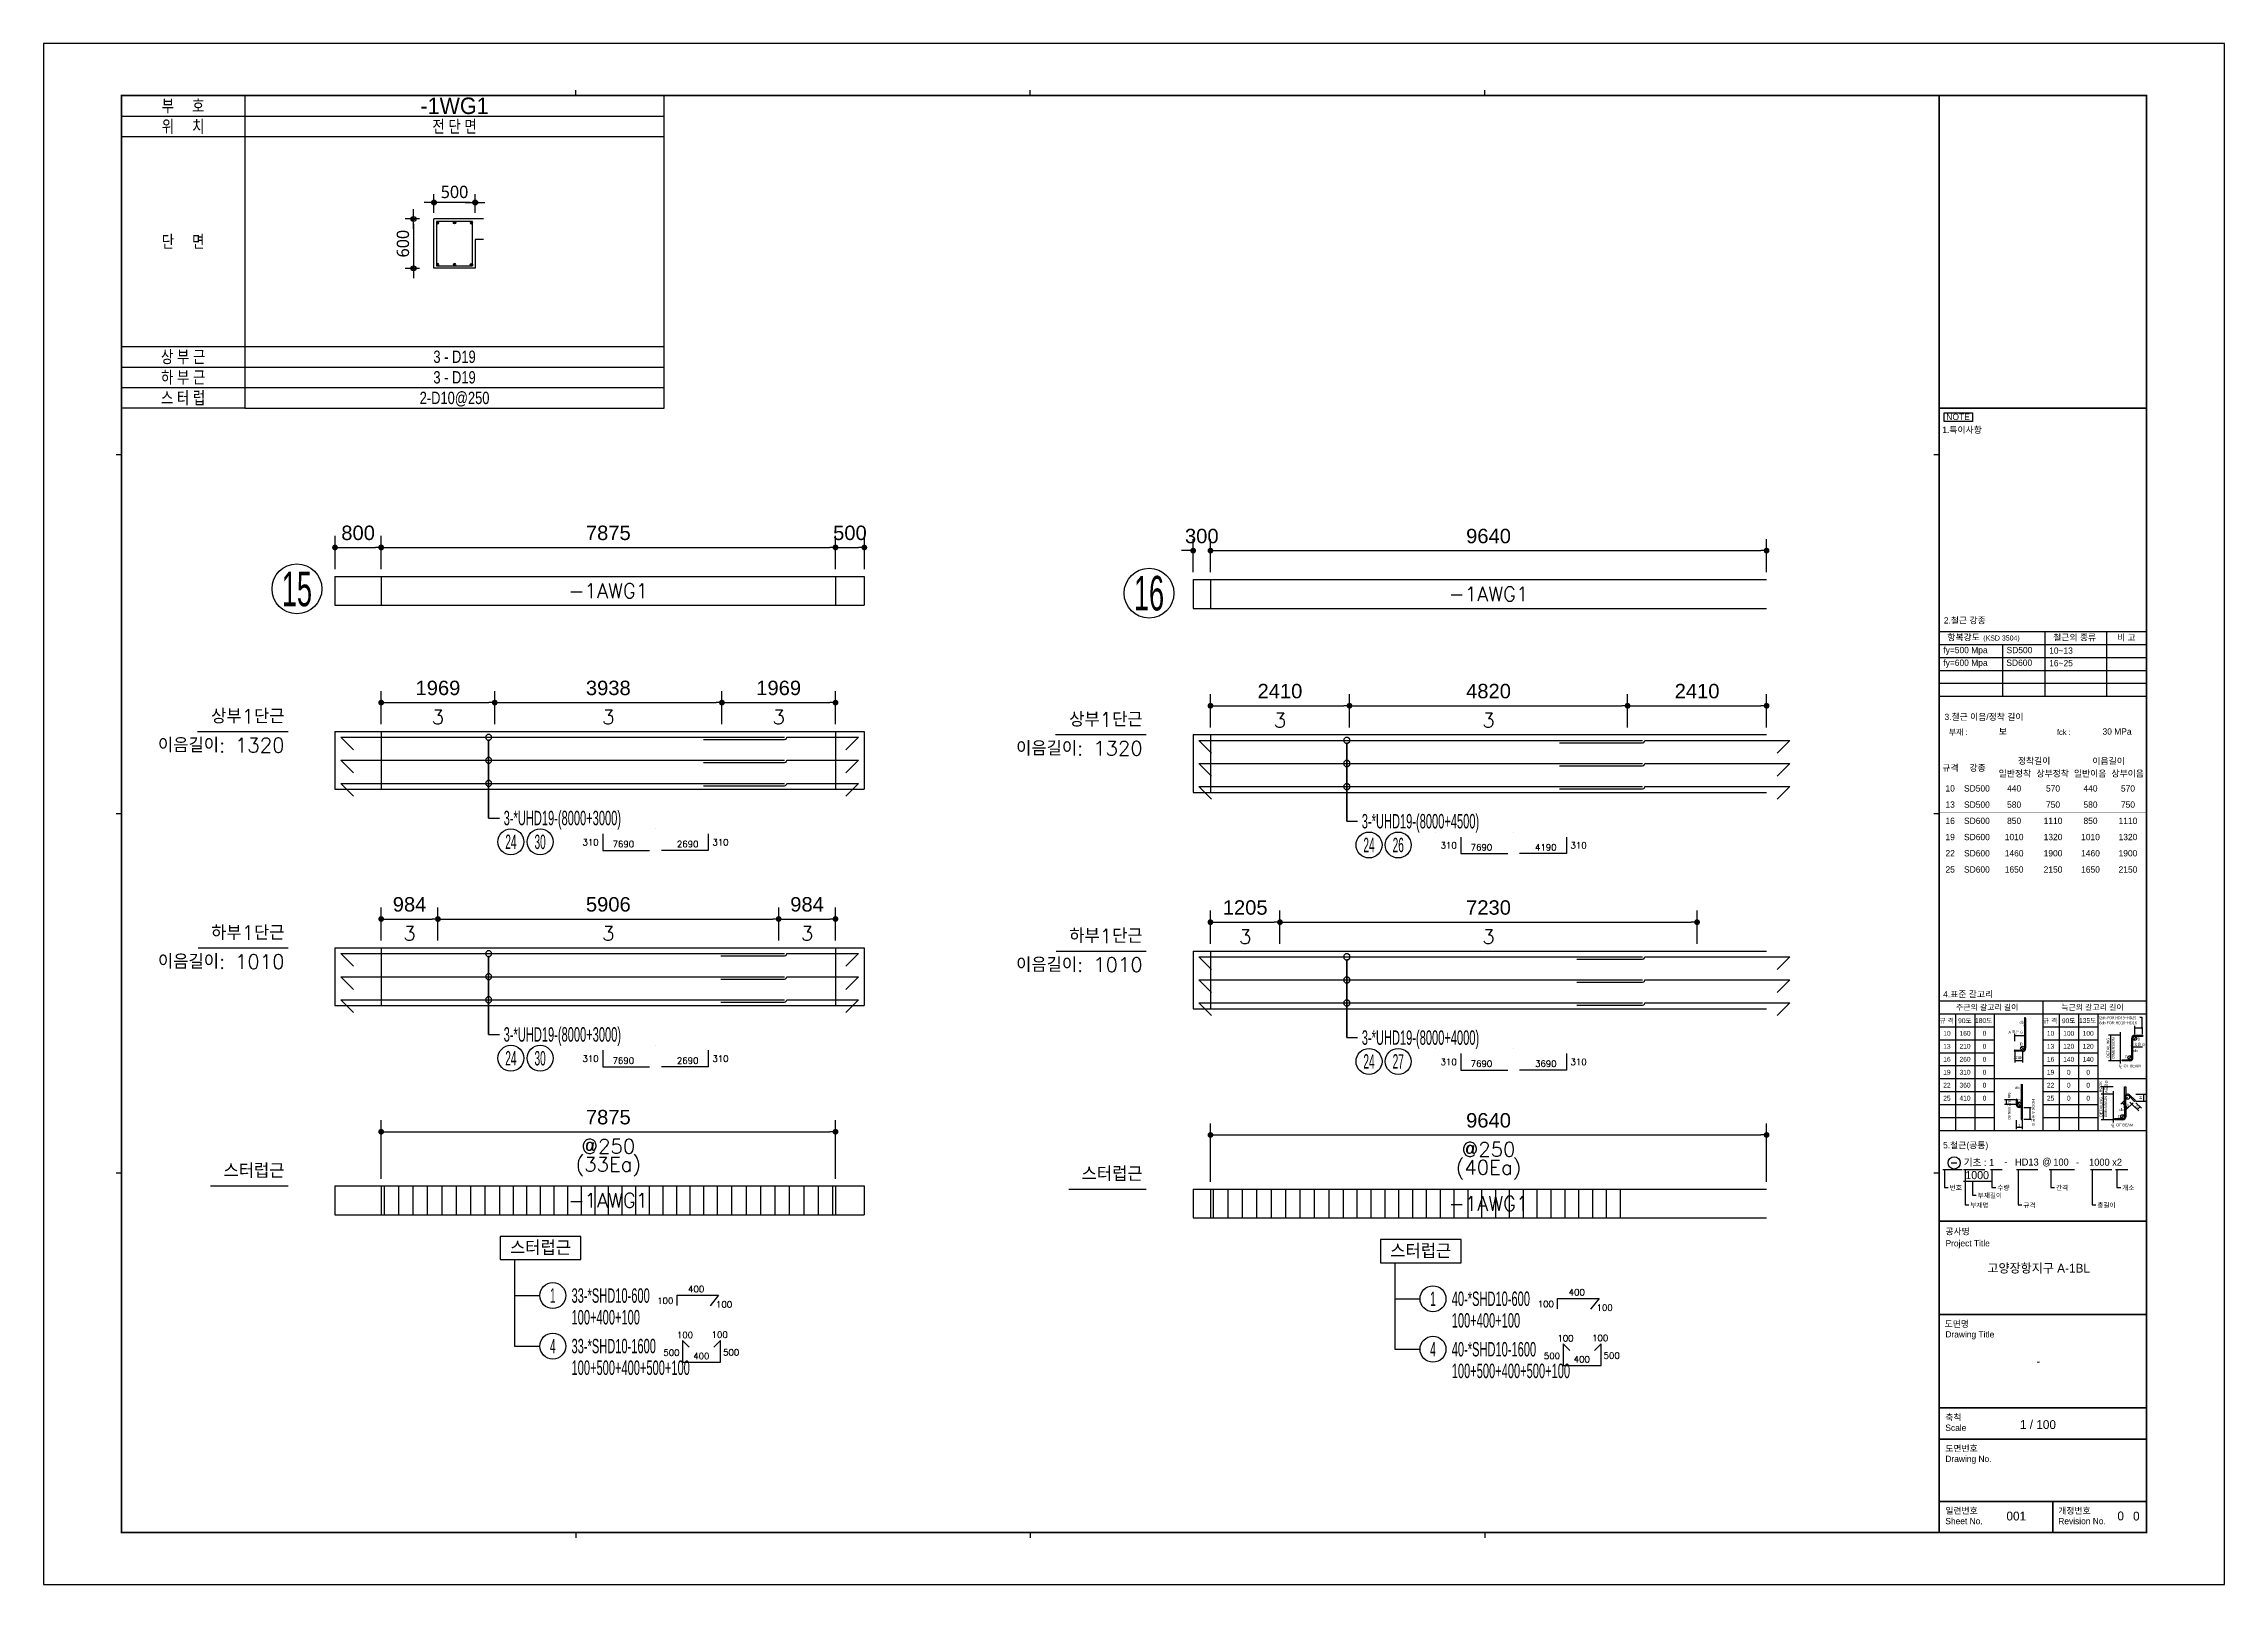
# Model space of a CAD drawing. Header units: millimetres. Extents: x 350420 to 672135, y -312840 to -44390.
# Drawn here: x 542405 to 580205, y -162084 to -135386 of the extents above; entities that cross this region are included whole.
import ezdxf
from ezdxf.enums import TextEntityAlignment as Align

# ---------------------------------------------------------------- set-up
doc = ezdxf.new("R2010")
doc.units = ezdxf.units.MM
doc.header["$LTSCALE"] = 65
doc.layers.get('Defpoints').update_dxf_attribs({"color": 145})
for name, color, linetype in [('00', 7, 'Continuous'), ('AMAC-NO', 5, 'Continuous'), ('BAR', 2, 'Continuous'), ('BAR1', 3, 'Continuous'), ('BARR', 1, 'Continuous'), ('DIM', 7, 'Continuous'), ('LINE', 7, 'Continuous'), ('NAME-B', 6, 'Continuous'), ('RP_DIM', 7, 'Continuous'), ('RP_TAG', 7, 'Continuous'), ('XDIM', 7, 'Continuous'), ('XREBAR', 1, 'Continuous'), ('XSTRUCT', 2, 'Continuous'), ('XTAG', 7, 'Continuous'), ('보', 4, 'Continuous')]:
    doc.layers.add(name, color=color, linetype=linetype)
doc.layers.add('TEXT', color=3, linetype='Continuous', lineweight=9)
doc.styles.add('ARIAL', font='malgun.ttf')
doc.styles.add('HYULL', font='Dotum.ttf')
doc.styles.add('RPWK1', font='arial.ttf', dxfattribs={"bigfont": 'whgtxt.shx'})
doc.styles.add('RPWK2', font='romans.shx', dxfattribs={"bigfont": 'whgtxt.shx'})
doc.styles.get("Standard").update_dxf_attribs({"font": 'arial.ttf'})
doc.styles.add('XRebar', font='Romans.shx', dxfattribs={"bigfont": 'whgtxt.shx'})
doc.styles.add('XRebarSheet', font='Hmkmrhd_0.ttf')
doc.styles.add('돋음', font='Dotum.ttf')
doc.styles.add('맑은고딕', font='malgun.ttf')
doc.dimstyles.new('DIM_30', dxfattribs={"dimscale": 30, "dimtxt": 3, "dimasz": 1.2, "dimexe": 2, "dimexo": 1.5, "dimgap": 1, "dimtad": 1, "dimdec": 0, "dimdsep": 46, "dimtxsty": '맑은고딕', "dimblk1": 'DIMDOT', "dimblk2": 'DIMDOT', "dimsah": 1, "dimcen": 1, "dimdle": 2, "dimclrd": 7, "dimclre": 7, "dimclrt": 3, "dimadec": 0, "dimazin": 0, "dimtfac": 1, "dimtdec": 0, "dimtix": 1, "dimtmove": 2, "dimatfit": 3, "dimldrblk": 'DIMDOT', "dimfxl": 0, "dimtolj": 1, "dimarcsym": 0})
doc.dimstyles.new('NDIM', dxfattribs={"dimtxt": 3, "dimasz": 1.5, "dimexe": 2, "dimexo": 2, "dimgap": 1, "dimtad": 1, "dimdec": 0, "dimdsep": 46, "dimlunit": 6, "dimtxsty": 'ARIAL', "dimblk": 'DOT', "dimcen": 1, "dimclrd": 256, "dimclre": 7, "dimclrt": 3, "dimadec": 0, "dimazin": 0, "dimtfac": 1, "dimtdec": 0, "dimtix": 1, "dimtmove": 2, "dimatfit": 3, "dimldrblk": 'DOT', "dimfxl": 0, "dimtvp": 1, "dimtolj": 1, "dimlwd": -1, "dimlwe": -1, "dimarcsym": 0})
doc.dimstyles.new('XRebarm', dxfattribs={"dimscale": 100, "dimtxt": 2.5, "dimasz": 1, "dimexe": 2, "dimexo": 0, "dimgap": 1.25, "dimtad": 1, "dimdec": 0, "dimzin": 0, "dimdsep": 46, "dimtxsty": 'Standard', "dimblk": 'DOT', "dimcen": 0.09, "dimclrd": 7, "dimclre": 7, "dimclrt": 3, "dimadec": 0, "dimazin": 0, "dimtfac": 1, "dimtdec": 4, "dimtofl": 0, "dimtmove": 0, "dimatfit": 3, "dimfxl": 0, "dimtolj": 1, "dimtzin": 0, "dimarcsym": 0})

msp = doc.modelspace()

# ---------------------------------------------------------------- texts
at = {"layer": 'AMAC-NO', "color": 1, "style": '돋음', "width": 0.6}
for s, p in [('15', (546795.6, -144835)), ('16', (561565.4, -144908.4))]:
    msp.add_text(s, height=600, dxfattribs=at).set_placement(p, align=Align.MIDDLE_CENTER)
at = {"layer": 'RP_TAG', "color": 2, "linetype": 'Continuous', "ltscale": 100, "style": 'RPWK2'}
for p in [(552025.1, -149312.4), (566899.5, -149367.4), (552025.1, -153062.4), (566899.5, -153117.4)]:
    msp.add_text('310', height=108.89, dxfattribs=at).set_placement(p, align=Align.BOTTOM_RIGHT)
for s, p in [('7690', (552453.1, -149344.7)), ('7690', (567327.5, -149399.7)), ('7690', (552453.1, -153094.7)), ('7690', (567327.5, -153149.7)), ('400', (553716.5, -157055.1)), ('400', (568979, -157110.1)), ('100', (553521.6, -157851.3)), ('100', (554123.4, -157847)), ('100', (568784.1, -157906.3)), ('100', (569385.9, -157902)), ('400', (553804.6, -158215.3)), ('400', (569067.1, -158270.3))]:
    msp.add_text(s, height=108.89, dxfattribs=at).set_placement(p, align=Align.BOTTOM_CENTER)
for s, p in [('2690', (553568.8, -149344.7)), ('4190', (568443.2, -149399.7)), ('2690', (553568.8, -153094.7)), ('3690', (568443.2, -153149.7))]:
    msp.add_text(s, height=108.89, rotation=359.99998, dxfattribs=at).set_placement(p, align=Align.BOTTOM_CENTER)
for p in [(553996.8, -149312.4), (568871.2, -149367.4), (553996.8, -153062.4), (568871.2, -153117.4)]:
    msp.add_text('310', height=108.89, rotation=359.99998, dxfattribs=at).set_placement(p, align=Align.BOTTOM_LEFT)
for s, p in [('100', (553320.3, -157170.9)), ('100', (568582.8, -157225.9)), ('500', (553427.1, -158069.7)), ('500', (568689.6, -158124.7))]:
    msp.add_text(s, height=108.89, dxfattribs=at).set_placement(p, align=Align.MIDDLE_RIGHT)
for p in [(554060, -157179.9), (569322.5, -157234.9)]:
    msp.add_text('100', height=108.89, dxfattribs=at).set_placement(p, align=Align.TOP_LEFT)
for p in [(554182.6, -158064.7), (569445.1, -158119.7)]:
    msp.add_text('500', height=108.89, dxfattribs=at).set_placement(p, align=Align.MIDDLE_LEFT)
at = {"layer": 'XDIM', "color": 7, "linetype": 'Continuous', "ltscale": 7.6496e-308, "style": 'XRebar'}
for s, p in [('상부1단근', (546580.6, -147242.5)), ('상부1단근', (561455, -147297.5)), ('이음길이: 1320', (546580.6, -147742.5)), ('이음길이: 1320', (561455, -147797.5)), ('하부1단근', (546580.6, -150992.5)), ('하부1단근', (561455, -151047.5)), ('이음길이: 1010', (546580.6, -151492.5)), ('이음길이: 1010', (561455, -151547.5)), ('스터럽근', (546580.6, -155117.5)), ('스터럽근', (561455, -155172.5))]:
    msp.add_text(s, height=250, dxfattribs=at).set_placement(p, align=Align.BOTTOM_RIGHT)
for s, p in [('3', (549240, -146930)), ('3', (552193.1, -146930)), ('3', (555146.2, -146930)), ('3', (563835, -146985)), ('3', (567450, -146985)), ('3', (548747.8, -150680)), ('3', (552193.1, -150680)), ('3', (555638.4, -150680)), ('3', (563232.5, -150735)), ('3', (567450, -150735)), ('@250', (552193.1, -154367.5)), ('@250', (567450, -154422.5)), ('(33Ea)', (552193.1, -154680)), ('(40Ea)', (567450, -154735))]:
    msp.add_text(s, height=250, dxfattribs=at).set_placement(p, align=Align.TOP_CENTER)
at = {"layer": 'XDIM', "color": 3, "linetype": 'Continuous', "ltscale": 7.6496e-308, "style": 'XRebar'}
for p in [(551018.1, -156255), (566275, -156310)]:
    msp.add_text('스터럽근', height=250, dxfattribs=at).set_placement(p, align=Align.MIDDLE_CENTER)
at = {"layer": 'XSTRUCT', "color": 2, "linetype": 'Continuous', "ltscale": 7.6496e-308, "style": 'XRebar'}
for p in [(552193.1, -144867.5), (567450, -144922.5), (552193.1, -155430), (567450, -155485)]:
    msp.add_text('-1AWG1', height=250, dxfattribs=at).set_placement(p, align=Align.MIDDLE_CENTER)

# ---------------------------------------------------------------- blocks, each defined once
blk = doc.blocks.new('BAR')
at = {"layer": 'BARR'}
h = blk.add_hatch(color=256, dxfattribs=at)
edge = h.paths.add_edge_path()
edge.add_arc((0, 0), 15, 0, 360)
blk.add_circle((0, 0), 15, dxfattribs=at)
blk = doc.blocks.new('DIMDOT')
at = {"layer": 'DIM', "linetype": 'Continuous'}
blk.add_line((-2, 0), (2, 0), dxfattribs=at)
for radius in [0.5, 0.25]:
    blk.add_circle((0, 0), radius, dxfattribs=at)
blk = doc.blocks.new('*D347')
at = {"layer": 'Defpoints', "color": 0, "transparency": 16777216}
for p in [(104330, -17199), (104330, -17399), (104830, -17399)]:
    blk.add_point(p, dxfattribs=at)
at = {"layer": 'DIM', "color": 7, "lineweight": -2, "transparency": 16777216}
for p, q in [((104330, -17324), (104330, -17099)), ((104770, -17199), (104390, -17199)), ((104830, -17324), (104830, -17099))]:
    blk.add_line(p, q, dxfattribs=at)
at = {"layer": 'DIM', "color": 7, "lineweight": -2, "transparency": 16777216, "xscale": 60, "yscale": 60, "zscale": 60, "rotation": 180}
blk.add_blockref('DIMDOT', (104330, -17199), dxfattribs=at)
at = {"layer": 'DIM', "color": 7, "lineweight": -2, "transparency": 16777216, "xscale": 60, "yscale": 60, "zscale": 60}
blk.add_blockref('DIMDOT', (104830, -17199), dxfattribs=at)
at = {"layer": 'DIM', "color": 3, "transparency": 16777216, "insert": (104580, -17071), "char_height": 150, "attachment_point": 5, "style": '맑은고딕'}
blk.add_mtext('\\A1;500', dxfattribs=at)
blk = doc.blocks.new('*D348')
at = {"layer": 'Defpoints', "color": 0, "transparency": 16777216}
for p in [(104230, -17399), (104080, -17999), (104230, -17999)]:
    blk.add_point(p, dxfattribs=at)
at = {"layer": 'DIM', "color": 7, "lineweight": -2, "transparency": 16777216}
for p, q in [((104155, -17399), (103980, -17399)), ((104080, -17459), (104080, -17939)), ((104155, -17999), (103980, -17999))]:
    blk.add_line(p, q, dxfattribs=at)
at = {"layer": 'DIM', "color": 7, "lineweight": -2, "transparency": 16777216, "xscale": 60, "yscale": 60, "zscale": 60}
for p, rotation in [((104080, -17399), 90), ((104080, -17999), 270)]:
    blk.add_blockref('DIMDOT', p, dxfattribs=dict(at, rotation=rotation))
at = {"layer": 'DIM', "color": 3, "transparency": 16777216, "insert": (103953, -17699), "char_height": 150, "attachment_point": 5, "rotation": 90, "style": '맑은고딕'}
blk.add_mtext('\\A1;600', dxfattribs=at)
blk = doc.blocks.new('_Dot')
at = {"color": 0, "linetype": 'ByBlock', "lineweight": -2}
blk.add_line((-0.5, 0), (-1, 0), dxfattribs=at)
at = {"color": 0, "linetype": 'ByBlock', "const_width": 0.5}
blk.add_lwpolyline([(-0.25, 0, 1), (0.25, 0, 1)], format="xyb", close=True, dxfattribs=at)
blk = doc.blocks.new('*D7')
at = {"color": 7, "transparency": 16777216}
for p, q in [((80432, 20451), (80432, 20463)), ((80477, 20451), (80477, 20463))]:
    blk.add_line(p, q, dxfattribs=at)
at = {"transparency": 16777216}
blk.add_line((80433, 20461), (80475, 20461), dxfattribs=at)
at = {"layer": 'Defpoints', "color": 0, "transparency": 16777216}
for p in [(80432, 20449), (80477, 20461), (80477, 20449)]:
    blk.add_point(p, dxfattribs=at)
at = {"transparency": 16777216, "xscale": 1.5, "yscale": 1.5, "zscale": 1.5, "rotation": 180}
blk.add_blockref('_Dot', (80432, 20461), dxfattribs=at)
at = {"transparency": 16777216, "xscale": 1.5, "yscale": 1.5, "zscale": 1.5}
blk.add_blockref('_Dot', (80477, 20461), dxfattribs=at)
blk = doc.blocks.new('*D8')
at = {"color": 7, "transparency": 16777216}
for p, q in [((76172, 19024), (76172, 19045)), ((76217, 19024), (76217, 19045))]:
    blk.add_line(p, q, dxfattribs=at)
at = {"transparency": 16777216}
blk.add_line((76215, 19043), (76174, 19043), dxfattribs=at)
at = {"layer": 'Defpoints', "color": 0, "transparency": 16777216}
for p in [(76172, 19043), (76172, 19022), (76217, 19022)]:
    blk.add_point(p, dxfattribs=at)
at = {"transparency": 16777216, "xscale": 1.5, "yscale": 1.5, "zscale": 1.5, "rotation": 180}
blk.add_blockref('_Dot', (76172, 19043), dxfattribs=at)
at = {"transparency": 16777216, "xscale": 1.5, "yscale": 1.5, "zscale": 1.5}
blk.add_blockref('_Dot', (76217, 19043), dxfattribs=at)
blk = doc.blocks.new('*D9')
at = {"transparency": 16777216}
blk.add_line((80158, 18181), (80199, 18181), dxfattribs=at)
at = {"layer": 'Defpoints', "color": 0, "transparency": 16777216}
for p in [(80156, 18181), (80201, 18181), (80201, 18181)]:
    blk.add_point(p, dxfattribs=at)
at = {"transparency": 16777216, "xscale": 1.5, "yscale": 1.5, "zscale": 1.5, "rotation": 180}
blk.add_blockref('_Dot', (80156, 18181), dxfattribs=at)
at = {"transparency": 16777216, "xscale": 1.5, "yscale": 1.5, "zscale": 1.5}
blk.add_blockref('_Dot', (80201, 18181), dxfattribs=at)
blk = doc.blocks.new('A$C229967B0')
at = {"layer": 'LINE'}
for p, q in [((-750, 0), (750, 0)), ((-750, -3800), (-750, 0)), ((750, 0), (750, -3800)), ((-750, -500), (750, -500)), ((-750, -3050), (750, -3050)), ((750, -3800), (-750, -3800))]:
    blk.add_line(p, q, dxfattribs=at)
at = {"layer": 'LINE', "color": 4}
for p, q in [((-750, -250), (750, -250)), ((-750, -3300), (750, -3300)), ((-750, -3550), (750, -3550))]:
    blk.add_line(p, q, dxfattribs=at)
at = {"layer": 'TEXT', "style": '돋음', "width": 0.8}
for s, p in [('부     호', (0, -125)), ('위     치', (0, -375)), ('단     면', (0, -1775)), ('상 부 근', (0, -3175)), ('하 부 근', (0, -3425)), ('스 터 럽', (0, -3675))]:
    blk.add_text(s, height=150, dxfattribs=at).set_placement(p, align=Align.MIDDLE_CENTER)
blk = doc.blocks.new('*D1529')
at = {"layer": 'Defpoints', "color": 0, "linetype": 'Continuous', "ltscale": 7.6496e-308, "transparency": 16777216}
for p in [(548256, -144117), (547456, -144492), (548256, -144492)]:
    blk.add_point(p, dxfattribs=at)
at = {"layer": 'XDIM', "color": 7, "linetype": 'Continuous', "lineweight": -2, "ltscale": 7.6496e-308, "transparency": 16777216}
for p, q in [((547456, -144492), (547456, -143917)), ((548256, -144492), (548256, -143917)), ((547556, -144117), (548156, -144117))]:
    blk.add_line(p, q, dxfattribs=at)
at = {"layer": 'XDIM', "color": 7, "linetype": 'Continuous', "lineweight": -2, "ltscale": 7.6496e-308, "transparency": 16777216, "xscale": 100, "yscale": 100, "zscale": 100, "rotation": 180}
blk.add_blockref('_Dot', (547456, -144117), dxfattribs=at)
at = {"layer": 'XDIM', "color": 7, "linetype": 'Continuous', "lineweight": -2, "ltscale": 7.6496e-308, "transparency": 16777216, "xscale": 100, "yscale": 100, "zscale": 100}
blk.add_blockref('_Dot', (548256, -144117), dxfattribs=at)
at = {"layer": 'XDIM', "color": 3, "linetype": 'Continuous', "ltscale": 7.6496e-308, "transparency": 16777216, "insert": (547856, -143865), "char_height": 250, "attachment_point": 5}
blk.add_mtext('\\A1;800', dxfattribs=at)
blk = doc.blocks.new('*D1530')
at = {"layer": 'Defpoints', "color": 0, "linetype": 'Continuous', "ltscale": 7.6496e-308, "transparency": 16777216}
for p in [(556131, -144117), (548256, -144492), (556131, -144492)]:
    blk.add_point(p, dxfattribs=at)
at = {"layer": 'XDIM', "color": 7, "linetype": 'Continuous', "lineweight": -2, "ltscale": 7.6496e-308, "transparency": 16777216}
for p, q in [((548256, -144492), (548256, -143917)), ((556131, -144492), (556131, -143917)), ((548356, -144117), (556031, -144117))]:
    blk.add_line(p, q, dxfattribs=at)
at = {"layer": 'XDIM', "color": 7, "linetype": 'Continuous', "lineweight": -2, "ltscale": 7.6496e-308, "transparency": 16777216, "xscale": 100, "yscale": 100, "zscale": 100, "rotation": 180}
blk.add_blockref('_Dot', (548256, -144117), dxfattribs=at)
at = {"layer": 'XDIM', "color": 7, "linetype": 'Continuous', "lineweight": -2, "ltscale": 7.6496e-308, "transparency": 16777216, "xscale": 100, "yscale": 100, "zscale": 100}
blk.add_blockref('_Dot', (556131, -144117), dxfattribs=at)
at = {"layer": 'XDIM', "color": 3, "linetype": 'Continuous', "ltscale": 7.6496e-308, "transparency": 16777216, "insert": (552193, -143865), "char_height": 250, "attachment_point": 5}
blk.add_mtext('\\A1;7875', dxfattribs=at)
blk = doc.blocks.new('*D1531')
at = {"layer": 'Defpoints', "color": 0, "linetype": 'Continuous', "ltscale": 7.6496e-308, "transparency": 16777216}
for p in [(556631, -144117), (556131, -144492), (556631, -144492)]:
    blk.add_point(p, dxfattribs=at)
at = {"layer": 'XDIM', "color": 7, "linetype": 'Continuous', "lineweight": -2, "ltscale": 7.6496e-308, "transparency": 16777216}
for p, q in [((556131, -144492), (556131, -143917)), ((556631, -144492), (556631, -143917)), ((556231, -144117), (556531, -144117))]:
    blk.add_line(p, q, dxfattribs=at)
at = {"layer": 'XDIM', "color": 7, "linetype": 'Continuous', "lineweight": -2, "ltscale": 7.6496e-308, "transparency": 16777216, "xscale": 100, "yscale": 100, "zscale": 100, "rotation": 180}
blk.add_blockref('_Dot', (556131, -144117), dxfattribs=at)
at = {"layer": 'XDIM', "color": 7, "linetype": 'Continuous', "lineweight": -2, "ltscale": 7.6496e-308, "transparency": 16777216, "xscale": 100, "yscale": 100, "zscale": 100}
blk.add_blockref('_Dot', (556631, -144117), dxfattribs=at)
at = {"layer": 'XDIM', "color": 3, "linetype": 'Continuous', "ltscale": 7.6496e-308, "transparency": 16777216, "insert": (556381, -143865), "char_height": 250, "attachment_point": 5}
blk.add_mtext('\\A1;500', dxfattribs=at)
blk = doc.blocks.new('*D1532')
at = {"layer": 'Defpoints', "color": 0, "linetype": 'Continuous', "ltscale": 7.6496e-308, "transparency": 16777216}
for p in [(550224, -146805), (548256, -147180), (550224, -147180)]:
    blk.add_point(p, dxfattribs=at)
at = {"layer": 'XDIM', "color": 7, "linetype": 'Continuous', "lineweight": -2, "ltscale": 7.6496e-308, "transparency": 16777216}
for p, q in [((548256, -147180), (548256, -146605)), ((550224, -147180), (550224, -146605)), ((548356, -146805), (550124, -146805))]:
    blk.add_line(p, q, dxfattribs=at)
at = {"layer": 'XDIM', "color": 7, "linetype": 'Continuous', "lineweight": -2, "ltscale": 7.6496e-308, "transparency": 16777216, "xscale": 100, "yscale": 100, "zscale": 100, "rotation": 180}
blk.add_blockref('_Dot', (548256, -146805), dxfattribs=at)
at = {"layer": 'XDIM', "color": 7, "linetype": 'Continuous', "lineweight": -2, "ltscale": 7.6496e-308, "transparency": 16777216, "xscale": 100, "yscale": 100, "zscale": 100}
blk.add_blockref('_Dot', (550224, -146805), dxfattribs=at)
at = {"layer": 'XDIM', "color": 3, "linetype": 'Continuous', "ltscale": 7.6496e-308, "transparency": 16777216, "insert": (549240, -146552), "char_height": 250, "attachment_point": 5}
blk.add_mtext('\\A1;1969', dxfattribs=at)
blk = doc.blocks.new('*D1533')
at = {"layer": 'Defpoints', "color": 0, "linetype": 'Continuous', "ltscale": 7.6496e-308, "transparency": 16777216}
for p in [(554162, -146805), (550224, -147180), (554162, -147180)]:
    blk.add_point(p, dxfattribs=at)
at = {"layer": 'XDIM', "color": 7, "linetype": 'Continuous', "lineweight": -2, "ltscale": 7.6496e-308, "transparency": 16777216}
for p, q in [((550224, -147180), (550224, -146605)), ((554162, -147180), (554162, -146605)), ((550324, -146805), (554062, -146805))]:
    blk.add_line(p, q, dxfattribs=at)
at = {"layer": 'XDIM', "color": 7, "linetype": 'Continuous', "lineweight": -2, "ltscale": 7.6496e-308, "transparency": 16777216, "xscale": 100, "yscale": 100, "zscale": 100, "rotation": 180}
blk.add_blockref('_Dot', (550224, -146805), dxfattribs=at)
at = {"layer": 'XDIM', "color": 7, "linetype": 'Continuous', "lineweight": -2, "ltscale": 7.6496e-308, "transparency": 16777216, "xscale": 100, "yscale": 100, "zscale": 100}
blk.add_blockref('_Dot', (554162, -146805), dxfattribs=at)
at = {"layer": 'XDIM', "color": 3, "linetype": 'Continuous', "ltscale": 7.6496e-308, "transparency": 16777216, "insert": (552193, -146552), "char_height": 250, "attachment_point": 5}
blk.add_mtext('\\A1;3938', dxfattribs=at)
blk = doc.blocks.new('*D1534')
at = {"layer": 'Defpoints', "color": 0, "linetype": 'Continuous', "ltscale": 7.6496e-308, "transparency": 16777216}
for p in [(556131, -146805), (554162, -147180), (556131, -147180)]:
    blk.add_point(p, dxfattribs=at)
at = {"layer": 'XDIM', "color": 7, "linetype": 'Continuous', "lineweight": -2, "ltscale": 7.6496e-308, "transparency": 16777216}
for p, q in [((554162, -147180), (554162, -146605)), ((556131, -147180), (556131, -146605)), ((554262, -146805), (556031, -146805))]:
    blk.add_line(p, q, dxfattribs=at)
at = {"layer": 'XDIM', "color": 7, "linetype": 'Continuous', "lineweight": -2, "ltscale": 7.6496e-308, "transparency": 16777216, "xscale": 100, "yscale": 100, "zscale": 100, "rotation": 180}
blk.add_blockref('_Dot', (554162, -146805), dxfattribs=at)
at = {"layer": 'XDIM', "color": 7, "linetype": 'Continuous', "lineweight": -2, "ltscale": 7.6496e-308, "transparency": 16777216, "xscale": 100, "yscale": 100, "zscale": 100}
blk.add_blockref('_Dot', (556131, -146805), dxfattribs=at)
at = {"layer": 'XDIM', "color": 3, "linetype": 'Continuous', "ltscale": 7.6496e-308, "transparency": 16777216, "insert": (555146, -146552), "char_height": 250, "attachment_point": 5}
blk.add_mtext('\\A1;1969', dxfattribs=at)
blk = doc.blocks.new('*D1535')
at = {"layer": 'Defpoints', "color": 0, "linetype": 'Continuous', "ltscale": 7.6496e-308, "transparency": 16777216}
for p in [(549240, -150555), (548256, -150930), (549240, -150930)]:
    blk.add_point(p, dxfattribs=at)
at = {"layer": 'XDIM', "color": 7, "linetype": 'Continuous', "lineweight": -2, "ltscale": 7.6496e-308, "transparency": 16777216}
for p, q in [((548256, -150930), (548256, -150355)), ((549240, -150930), (549240, -150355)), ((548356, -150555), (549140, -150555))]:
    blk.add_line(p, q, dxfattribs=at)
at = {"layer": 'XDIM', "color": 7, "linetype": 'Continuous', "lineweight": -2, "ltscale": 7.6496e-308, "transparency": 16777216, "xscale": 100, "yscale": 100, "zscale": 100, "rotation": 180}
blk.add_blockref('_Dot', (548256, -150555), dxfattribs=at)
at = {"layer": 'XDIM', "color": 7, "linetype": 'Continuous', "lineweight": -2, "ltscale": 7.6496e-308, "transparency": 16777216, "xscale": 100, "yscale": 100, "zscale": 100}
blk.add_blockref('_Dot', (549240, -150555), dxfattribs=at)
at = {"layer": 'XDIM', "color": 3, "linetype": 'Continuous', "ltscale": 7.6496e-308, "transparency": 16777216, "insert": (548748, -150302), "char_height": 250, "attachment_point": 5}
blk.add_mtext('\\A1;984', dxfattribs=at)
blk = doc.blocks.new('*D1536')
at = {"layer": 'Defpoints', "color": 0, "linetype": 'Continuous', "ltscale": 7.6496e-308, "transparency": 16777216}
for p in [(555146, -150555), (549240, -150930), (555146, -150930)]:
    blk.add_point(p, dxfattribs=at)
at = {"layer": 'XDIM', "color": 7, "linetype": 'Continuous', "lineweight": -2, "ltscale": 7.6496e-308, "transparency": 16777216}
for p, q in [((549240, -150930), (549240, -150355)), ((555146, -150930), (555146, -150355)), ((549340, -150555), (555046, -150555))]:
    blk.add_line(p, q, dxfattribs=at)
at = {"layer": 'XDIM', "color": 7, "linetype": 'Continuous', "lineweight": -2, "ltscale": 7.6496e-308, "transparency": 16777216, "xscale": 100, "yscale": 100, "zscale": 100, "rotation": 180}
blk.add_blockref('_Dot', (549240, -150555), dxfattribs=at)
at = {"layer": 'XDIM', "color": 7, "linetype": 'Continuous', "lineweight": -2, "ltscale": 7.6496e-308, "transparency": 16777216, "xscale": 100, "yscale": 100, "zscale": 100}
blk.add_blockref('_Dot', (555146, -150555), dxfattribs=at)
at = {"layer": 'XDIM', "color": 3, "linetype": 'Continuous', "ltscale": 7.6496e-308, "transparency": 16777216, "insert": (552193, -150302), "char_height": 250, "attachment_point": 5}
blk.add_mtext('\\A1;5906', dxfattribs=at)
blk = doc.blocks.new('*D1537')
at = {"layer": 'Defpoints', "color": 0, "linetype": 'Continuous', "ltscale": 7.6496e-308, "transparency": 16777216}
for p in [(556131, -150555), (555146, -150930), (556131, -150930)]:
    blk.add_point(p, dxfattribs=at)
at = {"layer": 'XDIM', "color": 7, "linetype": 'Continuous', "lineweight": -2, "ltscale": 7.6496e-308, "transparency": 16777216}
for p, q in [((555146, -150930), (555146, -150355)), ((556131, -150930), (556131, -150355)), ((555246, -150555), (556031, -150555))]:
    blk.add_line(p, q, dxfattribs=at)
at = {"layer": 'XDIM', "color": 7, "linetype": 'Continuous', "lineweight": -2, "ltscale": 7.6496e-308, "transparency": 16777216, "xscale": 100, "yscale": 100, "zscale": 100, "rotation": 180}
blk.add_blockref('_Dot', (555146, -150555), dxfattribs=at)
at = {"layer": 'XDIM', "color": 7, "linetype": 'Continuous', "lineweight": -2, "ltscale": 7.6496e-308, "transparency": 16777216, "xscale": 100, "yscale": 100, "zscale": 100}
blk.add_blockref('_Dot', (556131, -150555), dxfattribs=at)
at = {"layer": 'XDIM', "color": 3, "linetype": 'Continuous', "ltscale": 7.6496e-308, "transparency": 16777216, "insert": (555638, -150302), "char_height": 250, "attachment_point": 5}
blk.add_mtext('\\A1;984', dxfattribs=at)
blk = doc.blocks.new('*D1538')
at = {"layer": 'Defpoints', "color": 0, "linetype": 'Continuous', "ltscale": 7.6496e-308, "transparency": 16777216}
for p in [(556131, -154242), (548256, -155055), (556131, -155055)]:
    blk.add_point(p, dxfattribs=at)
at = {"layer": 'XDIM', "color": 7, "linetype": 'Continuous', "lineweight": -2, "ltscale": 7.6496e-308, "transparency": 16777216}
for p, q in [((548256, -155055), (548256, -154042)), ((556131, -155055), (556131, -154042)), ((548356, -154242), (556031, -154242))]:
    blk.add_line(p, q, dxfattribs=at)
at = {"layer": 'XDIM', "color": 7, "linetype": 'Continuous', "lineweight": -2, "ltscale": 7.6496e-308, "transparency": 16777216, "xscale": 100, "yscale": 100, "zscale": 100, "rotation": 180}
blk.add_blockref('_Dot', (548256, -154242), dxfattribs=at)
at = {"layer": 'XDIM', "color": 7, "linetype": 'Continuous', "lineweight": -2, "ltscale": 7.6496e-308, "transparency": 16777216, "xscale": 100, "yscale": 100, "zscale": 100}
blk.add_blockref('_Dot', (556131, -154242), dxfattribs=at)
at = {"layer": 'XDIM', "color": 3, "linetype": 'Continuous', "ltscale": 7.6496e-308, "transparency": 16777216, "insert": (552193, -153990), "char_height": 250, "attachment_point": 5}
blk.add_mtext('\\A1;7875', dxfattribs=at)
blk = doc.blocks.new('*D1540')
at = {"layer": 'Defpoints', "color": 0, "linetype": 'Continuous', "ltscale": 7.6496e-308, "transparency": 16777216}
for p in [(562630, -144172), (562330, -144547), (562630, -144547)]:
    blk.add_point(p, dxfattribs=at)
at = {"layer": 'XDIM', "color": 7, "linetype": 'Continuous', "lineweight": -2, "ltscale": 7.6496e-308, "transparency": 16777216}
for p, q in [((562330, -144547), (562330, -143972)), ((562630, -144547), (562630, -143972)), ((562230, -144172), (562130, -144172)), ((562730, -144172), (562830, -144172))]:
    blk.add_line(p, q, dxfattribs=at)
at = {"layer": 'XDIM', "color": 7, "linetype": 'Continuous', "lineweight": -2, "ltscale": 7.6496e-308, "transparency": 16777216, "xscale": 100, "yscale": 100, "zscale": 100}
blk.add_blockref('_Dot', (562330, -144172), dxfattribs=at)
at = {"layer": 'XDIM', "color": 7, "linetype": 'Continuous', "lineweight": -2, "ltscale": 7.6496e-308, "transparency": 16777216, "xscale": 100, "yscale": 100, "zscale": 100, "rotation": 180}
blk.add_blockref('_Dot', (562630, -144172), dxfattribs=at)
at = {"layer": 'XDIM', "color": 3, "linetype": 'Continuous', "ltscale": 7.6496e-308, "transparency": 16777216, "insert": (562480, -143920), "char_height": 250, "attachment_point": 5}
blk.add_mtext('\\A1;300', dxfattribs=at)
blk = doc.blocks.new('*D1541')
at = {"layer": 'Defpoints', "color": 0, "linetype": 'Continuous', "ltscale": 7.6496e-308, "transparency": 16777216}
for p in [(572270, -144172), (562630, -144547), (572270, -144547)]:
    blk.add_point(p, dxfattribs=at)
at = {"layer": 'XDIM', "color": 7, "linetype": 'Continuous', "lineweight": -2, "ltscale": 7.6496e-308, "transparency": 16777216}
for p, q in [((562630, -144547), (562630, -143972)), ((572270, -144547), (572270, -143972)), ((562730, -144172), (572170, -144172))]:
    blk.add_line(p, q, dxfattribs=at)
at = {"layer": 'XDIM', "color": 7, "linetype": 'Continuous', "lineweight": -2, "ltscale": 7.6496e-308, "transparency": 16777216, "xscale": 100, "yscale": 100, "zscale": 100, "rotation": 180}
blk.add_blockref('_Dot', (562630, -144172), dxfattribs=at)
at = {"layer": 'XDIM', "color": 7, "linetype": 'Continuous', "lineweight": -2, "ltscale": 7.6496e-308, "transparency": 16777216, "xscale": 100, "yscale": 100, "zscale": 100}
blk.add_blockref('_Dot', (572270, -144172), dxfattribs=at)
at = {"layer": 'XDIM', "color": 3, "linetype": 'Continuous', "ltscale": 7.6496e-308, "transparency": 16777216, "insert": (567450, -143920), "char_height": 250, "attachment_point": 5}
blk.add_mtext('\\A1;9640', dxfattribs=at)
blk = doc.blocks.new('*D1543')
at = {"layer": 'Defpoints', "color": 0, "linetype": 'Continuous', "ltscale": 7.6496e-308, "transparency": 16777216}
for p in [(565040, -146860), (562630, -147235), (565040, -147235)]:
    blk.add_point(p, dxfattribs=at)
at = {"layer": 'XDIM', "color": 7, "linetype": 'Continuous', "lineweight": -2, "ltscale": 7.6496e-308, "transparency": 16777216}
for p, q in [((562630, -147235), (562630, -146660)), ((565040, -147235), (565040, -146660)), ((562730, -146860), (564940, -146860))]:
    blk.add_line(p, q, dxfattribs=at)
at = {"layer": 'XDIM', "color": 7, "linetype": 'Continuous', "lineweight": -2, "ltscale": 7.6496e-308, "transparency": 16777216, "xscale": 100, "yscale": 100, "zscale": 100, "rotation": 180}
blk.add_blockref('_Dot', (562630, -146860), dxfattribs=at)
at = {"layer": 'XDIM', "color": 7, "linetype": 'Continuous', "lineweight": -2, "ltscale": 7.6496e-308, "transparency": 16777216, "xscale": 100, "yscale": 100, "zscale": 100}
blk.add_blockref('_Dot', (565040, -146860), dxfattribs=at)
at = {"layer": 'XDIM', "color": 3, "linetype": 'Continuous', "ltscale": 7.6496e-308, "transparency": 16777216, "insert": (563835, -146607), "char_height": 250, "attachment_point": 5}
blk.add_mtext('\\A1;2410', dxfattribs=at)
blk = doc.blocks.new('*D1544')
at = {"layer": 'Defpoints', "color": 0, "linetype": 'Continuous', "ltscale": 7.6496e-308, "transparency": 16777216}
for p in [(569860, -146860), (565040, -147235), (569860, -147235)]:
    blk.add_point(p, dxfattribs=at)
at = {"layer": 'XDIM', "color": 7, "linetype": 'Continuous', "lineweight": -2, "ltscale": 7.6496e-308, "transparency": 16777216}
for p, q in [((565040, -147235), (565040, -146660)), ((569860, -147235), (569860, -146660)), ((565140, -146860), (569760, -146860))]:
    blk.add_line(p, q, dxfattribs=at)
at = {"layer": 'XDIM', "color": 7, "linetype": 'Continuous', "lineweight": -2, "ltscale": 7.6496e-308, "transparency": 16777216, "xscale": 100, "yscale": 100, "zscale": 100, "rotation": 180}
blk.add_blockref('_Dot', (565040, -146860), dxfattribs=at)
at = {"layer": 'XDIM', "color": 7, "linetype": 'Continuous', "lineweight": -2, "ltscale": 7.6496e-308, "transparency": 16777216, "xscale": 100, "yscale": 100, "zscale": 100}
blk.add_blockref('_Dot', (569860, -146860), dxfattribs=at)
at = {"layer": 'XDIM', "color": 3, "linetype": 'Continuous', "ltscale": 7.6496e-308, "transparency": 16777216, "insert": (567450, -146607), "char_height": 250, "attachment_point": 5}
blk.add_mtext('\\A1;4820', dxfattribs=at)
blk = doc.blocks.new('*D1545')
at = {"layer": 'Defpoints', "color": 0, "linetype": 'Continuous', "ltscale": 7.6496e-308, "transparency": 16777216}
for p in [(572270, -146860), (569860, -147235), (572270, -147235)]:
    blk.add_point(p, dxfattribs=at)
at = {"layer": 'XDIM', "color": 7, "linetype": 'Continuous', "lineweight": -2, "ltscale": 7.6496e-308, "transparency": 16777216}
for p, q in [((569860, -147235), (569860, -146660)), ((572270, -147235), (572270, -146660)), ((569960, -146860), (572170, -146860))]:
    blk.add_line(p, q, dxfattribs=at)
at = {"layer": 'XDIM', "color": 7, "linetype": 'Continuous', "lineweight": -2, "ltscale": 7.6496e-308, "transparency": 16777216, "xscale": 100, "yscale": 100, "zscale": 100, "rotation": 180}
blk.add_blockref('_Dot', (569860, -146860), dxfattribs=at)
at = {"layer": 'XDIM', "color": 7, "linetype": 'Continuous', "lineweight": -2, "ltscale": 7.6496e-308, "transparency": 16777216, "xscale": 100, "yscale": 100, "zscale": 100}
blk.add_blockref('_Dot', (572270, -146860), dxfattribs=at)
at = {"layer": 'XDIM', "color": 3, "linetype": 'Continuous', "ltscale": 7.6496e-308, "transparency": 16777216, "insert": (571065, -146607), "char_height": 250, "attachment_point": 5}
blk.add_mtext('\\A1;2410', dxfattribs=at)
blk = doc.blocks.new('*D1546')
at = {"layer": 'Defpoints', "color": 0, "linetype": 'Continuous', "ltscale": 7.6496e-308, "transparency": 16777216}
for p in [(563835, -150610), (562630, -150985), (563835, -150985)]:
    blk.add_point(p, dxfattribs=at)
at = {"layer": 'XDIM', "color": 7, "linetype": 'Continuous', "lineweight": -2, "ltscale": 7.6496e-308, "transparency": 16777216}
for p, q in [((562630, -150985), (562630, -150410)), ((563835, -150985), (563835, -150410)), ((562730, -150610), (563735, -150610))]:
    blk.add_line(p, q, dxfattribs=at)
at = {"layer": 'XDIM', "color": 7, "linetype": 'Continuous', "lineweight": -2, "ltscale": 7.6496e-308, "transparency": 16777216, "xscale": 100, "yscale": 100, "zscale": 100, "rotation": 180}
blk.add_blockref('_Dot', (562630, -150610), dxfattribs=at)
at = {"layer": 'XDIM', "color": 7, "linetype": 'Continuous', "lineweight": -2, "ltscale": 7.6496e-308, "transparency": 16777216, "xscale": 100, "yscale": 100, "zscale": 100}
blk.add_blockref('_Dot', (563835, -150610), dxfattribs=at)
at = {"layer": 'XDIM', "color": 3, "linetype": 'Continuous', "ltscale": 7.6496e-308, "transparency": 16777216, "insert": (563232, -150357), "char_height": 250, "attachment_point": 5}
blk.add_mtext('\\A1;1205', dxfattribs=at)
blk = doc.blocks.new('*D1547')
at = {"layer": 'Defpoints', "color": 0, "linetype": 'Continuous', "ltscale": 7.6496e-308, "transparency": 16777216}
for p in [(571065, -150610), (563835, -150985), (571065, -150985)]:
    blk.add_point(p, dxfattribs=at)
at = {"layer": 'XDIM', "color": 7, "linetype": 'Continuous', "lineweight": -2, "ltscale": 7.6496e-308, "transparency": 16777216}
for p, q in [((563835, -150985), (563835, -150410)), ((571065, -150985), (571065, -150410)), ((563935, -150610), (570965, -150610))]:
    blk.add_line(p, q, dxfattribs=at)
at = {"layer": 'XDIM', "color": 7, "linetype": 'Continuous', "lineweight": -2, "ltscale": 7.6496e-308, "transparency": 16777216, "xscale": 100, "yscale": 100, "zscale": 100, "rotation": 180}
blk.add_blockref('_Dot', (563835, -150610), dxfattribs=at)
at = {"layer": 'XDIM', "color": 7, "linetype": 'Continuous', "lineweight": -2, "ltscale": 7.6496e-308, "transparency": 16777216, "xscale": 100, "yscale": 100, "zscale": 100}
blk.add_blockref('_Dot', (571065, -150610), dxfattribs=at)
at = {"layer": 'XDIM', "color": 3, "linetype": 'Continuous', "ltscale": 7.6496e-308, "transparency": 16777216, "insert": (567450, -150357), "char_height": 250, "attachment_point": 5}
blk.add_mtext('\\A1;7230', dxfattribs=at)
blk = doc.blocks.new('*D1549')
at = {"layer": 'Defpoints', "color": 0, "linetype": 'Continuous', "ltscale": 7.6496e-308, "transparency": 16777216}
for p in [(572270, -154297), (562630, -155110), (572270, -155110)]:
    blk.add_point(p, dxfattribs=at)
at = {"layer": 'XDIM', "color": 7, "linetype": 'Continuous', "lineweight": -2, "ltscale": 7.6496e-308, "transparency": 16777216}
for p, q in [((562630, -155110), (562630, -154097)), ((572270, -155110), (572270, -154097)), ((562730, -154297), (572170, -154297))]:
    blk.add_line(p, q, dxfattribs=at)
at = {"layer": 'XDIM', "color": 7, "linetype": 'Continuous', "lineweight": -2, "ltscale": 7.6496e-308, "transparency": 16777216, "xscale": 100, "yscale": 100, "zscale": 100, "rotation": 180}
blk.add_blockref('_Dot', (562630, -154297), dxfattribs=at)
at = {"layer": 'XDIM', "color": 7, "linetype": 'Continuous', "lineweight": -2, "ltscale": 7.6496e-308, "transparency": 16777216, "xscale": 100, "yscale": 100, "zscale": 100}
blk.add_blockref('_Dot', (572270, -154297), dxfattribs=at)
at = {"layer": 'XDIM', "color": 3, "linetype": 'Continuous', "ltscale": 7.6496e-308, "transparency": 16777216, "insert": (567450, -154045), "char_height": 250, "attachment_point": 5}
blk.add_mtext('\\A1;9640', dxfattribs=at)
blk = doc.blocks.new('*U1738', base_point=(551006.6249, -157079.9997))
at = {"layer": 'RP_TAG', "color": 0, "linetype": 'Continuous', "ltscale": 100}
blk.add_circle((551230.6249, -157079.9997), 225, dxfattribs=at)
at = {"layer": 'RP_TAG', "color": 0, "linetype": 'Continuous', "ltscale": 100, "style": 'RPWK1', "width": 0.5}
blk.add_text('1', height=250, dxfattribs=at).set_placement((551230.6249, -157079.9997), align=Align.MIDDLE_CENTER)
at = {"layer": 'RP_TAG', "color": 0, "linetype": 'Continuous', "ltscale": 100, "style": 'RPWK1', "width": 0.55}
for s, p in [('33-*SHD10-600', (551555.6249, -157079.9997)), ('100+400+100', (551555.6249, -157454.9997))]:
    blk.add_text(s, height=250, dxfattribs=at).set_placement(p, align=Align.MIDDLE_LEFT)
blk = doc.blocks.new('*U1739', base_point=(566263.4999, -157134.9997))
at = {"layer": 'RP_TAG', "color": 0, "linetype": 'Continuous', "ltscale": 100}
blk.add_circle((566487.4999, -157134.9997), 225, dxfattribs=at)
at = {"layer": 'RP_TAG', "color": 0, "linetype": 'Continuous', "ltscale": 100, "style": 'RPWK1', "width": 0.5}
blk.add_text('1', height=250, dxfattribs=at).set_placement((566487.4999, -157134.9997), align=Align.MIDDLE_CENTER)
at = {"layer": 'RP_TAG', "color": 0, "linetype": 'Continuous', "ltscale": 100, "style": 'RPWK1', "width": 0.55}
for s, p in [('40-*SHD10-600', (566812.4999, -157134.9997)), ('100+400+100', (566812.4999, -157509.9997))]:
    blk.add_text(s, height=250, dxfattribs=at).set_placement(p, align=Align.MIDDLE_LEFT)
blk = doc.blocks.new('*U1770', base_point=(551006.6249, -157954.9997))
at = {"layer": 'RP_TAG', "color": 0, "linetype": 'Continuous', "ltscale": 100}
blk.add_circle((551230.6249, -157954.9997), 225, dxfattribs=at)
at = {"layer": 'RP_TAG', "color": 0, "linetype": 'Continuous', "ltscale": 100, "style": 'RPWK1', "width": 0.5}
blk.add_text('4', height=250, dxfattribs=at).set_placement((551230.6249, -157954.9997), align=Align.MIDDLE_CENTER)
at = {"layer": 'RP_TAG', "color": 0, "linetype": 'Continuous', "ltscale": 100, "style": 'RPWK1', "width": 0.55}
for s, p in [('33-*SHD10-1600', (551555.6249, -157954.9997)), ('100+500+400+500+100', (551555.6249, -158329.9997))]:
    blk.add_text(s, height=250, dxfattribs=at).set_placement(p, align=Align.MIDDLE_LEFT)
blk = doc.blocks.new('*U1771', base_point=(566263.4999, -158009.9997))
at = {"layer": 'RP_TAG', "color": 0, "linetype": 'Continuous', "ltscale": 100}
blk.add_circle((566487.4999, -158009.9997), 225, dxfattribs=at)
at = {"layer": 'RP_TAG', "color": 0, "linetype": 'Continuous', "ltscale": 100, "style": 'RPWK1', "width": 0.5}
blk.add_text('4', height=250, dxfattribs=at).set_placement((566487.4999, -158009.9997), align=Align.MIDDLE_CENTER)
at = {"layer": 'RP_TAG', "color": 0, "linetype": 'Continuous', "ltscale": 100, "style": 'RPWK1', "width": 0.55}
for s, p in [('40-*SHD10-1600', (566812.4999, -158009.9997)), ('100+500+400+500+100', (566812.4999, -158384.9997))]:
    blk.add_text(s, height=250, dxfattribs=at).set_placement(p, align=Align.MIDDLE_LEFT)
blk = doc.blocks.new('*U1802', base_point=(550317.8749, -148804.9997))
at = {"layer": 'RP_TAG', "color": 0, "linetype": 'Continuous', "ltscale": 100}
for centre in [(550504.3749, -149217.4997), (551010.6249, -149217.4997)]:
    blk.add_circle(centre, 225, dxfattribs=at)
at = {"layer": 'RP_TAG', "color": 0, "linetype": 'Continuous', "ltscale": 100, "style": 'RPWK1', "width": 0.55}
blk.add_text('3-*UHD19-(8000+3000)', height=250, dxfattribs=at).set_placement((550379.3749, -148804.9997), align=Align.MIDDLE_LEFT)
at = {"layer": 'RP_TAG', "color": 0, "linetype": 'Continuous', "ltscale": 100, "style": 'RPWK1', "width": 0.5}
for s, p in [('24', (550504.3749, -149217.4997)), ('30', (551010.6249, -149217.4997))]:
    blk.add_text(s, height=250, dxfattribs=at).set_placement(p, align=Align.MIDDLE_CENTER)
blk = doc.blocks.new('*U1803', base_point=(550317.8749, -152554.9997))
at = {"layer": 'RP_TAG', "color": 0, "linetype": 'Continuous', "ltscale": 100}
for centre in [(550504.3749, -152967.4997), (551010.6249, -152967.4997)]:
    blk.add_circle(centre, 225, dxfattribs=at)
at = {"layer": 'RP_TAG', "color": 0, "linetype": 'Continuous', "ltscale": 100, "style": 'RPWK1', "width": 0.55}
blk.add_text('3-*UHD19-(8000+3000)', height=250, dxfattribs=at).set_placement((550379.3749, -152554.9997), align=Align.MIDDLE_LEFT)
at = {"layer": 'RP_TAG', "color": 0, "linetype": 'Continuous', "ltscale": 100, "style": 'RPWK1', "width": 0.5}
for s, p in [('24', (550504.3749, -152967.4997)), ('30', (551010.6249, -152967.4997))]:
    blk.add_text(s, height=250, dxfattribs=at).set_placement(p, align=Align.MIDDLE_CENTER)
blk = doc.blocks.new('*U1804', base_point=(565192.2499, -152609.9997))
at = {"layer": 'RP_TAG', "color": 0, "linetype": 'Continuous', "ltscale": 100}
for centre in [(565378.7499, -153022.4997), (565884.9999, -153022.4997)]:
    blk.add_circle(centre, 225, dxfattribs=at)
at = {"layer": 'RP_TAG', "color": 0, "linetype": 'Continuous', "ltscale": 100, "style": 'RPWK1', "width": 0.55}
blk.add_text('3-*UHD19-(8000+4000)', height=250, dxfattribs=at).set_placement((565253.7499, -152609.9997), align=Align.MIDDLE_LEFT)
at = {"layer": 'RP_TAG', "color": 0, "linetype": 'Continuous', "ltscale": 100, "style": 'RPWK1', "width": 0.5}
for s, p in [('24', (565378.7499, -153022.4997)), ('27', (565884.9999, -153022.4997))]:
    blk.add_text(s, height=250, dxfattribs=at).set_placement(p, align=Align.MIDDLE_CENTER)
blk = doc.blocks.new('*U1809', base_point=(565192.2499, -148859.9997))
at = {"layer": 'RP_TAG', "color": 0, "linetype": 'Continuous', "ltscale": 100}
for centre in [(565378.7499, -149272.4997), (565884.9999, -149272.4997)]:
    blk.add_circle(centre, 225, dxfattribs=at)
at = {"layer": 'RP_TAG', "color": 0, "linetype": 'Continuous', "ltscale": 100, "style": 'RPWK1', "width": 0.55}
blk.add_text('3-*UHD19-(8000+4500)', height=250, dxfattribs=at).set_placement((565253.7499, -148859.9997), align=Align.MIDDLE_LEFT)
at = {"layer": 'RP_TAG', "color": 0, "linetype": 'Continuous', "ltscale": 100, "style": 'RPWK1', "width": 0.5}
for s, p in [('24', (565378.7499, -149272.4997)), ('26', (565884.9999, -149272.4997))]:
    blk.add_text(s, height=250, dxfattribs=at).set_placement(p, align=Align.MIDDLE_CENTER)
blk = doc.blocks.new('-1WG1')
at = {"layer": 'BAR1'}
blk.add_lwpolyline([(2330, 1730), (2770, 1730), (2770, 2270), (2330, 2270)], close=True, dxfattribs=at)
at = {"layer": 'LINE', "color": 4}
for p, q in [((0, 3550), (5100, 3550)), ((0, 500), (5100, 500)), ((0, 250), (5100, 250))]:
    blk.add_line(p, q, dxfattribs=at)
at = {"layer": 'LINE'}
for p, q in [((0, 3300), (5100, 3300)), ((0, 750), (5100, 750))]:
    blk.add_line(p, q, dxfattribs=at)
blk.add_lwpolyline([(0, 3800), (0, 0), (5100, 0), (5100, 3800)], close=True, dxfattribs=at)
at = {"layer": '보'}
blk.add_line((2900, 2300), (2300, 2300), dxfattribs=at)
blk.add_lwpolyline([(2900, 2050), (2800, 2050), (2800, 1700), (2300, 1700), (2300, 2050), (2300, 2300)], dxfattribs=at)
at = {"layer": 'BAR', "xscale": -1, "rotation": 180}
for p in [(2344.5, 2255.5), (2344.5, 1744.5), (2550, 1744.5)]:
    blk.add_blockref('BAR', p, dxfattribs=at)
at = {"layer": 'BAR'}
blk.add_blockref('BAR', (2550, 2255.5), dxfattribs=at)
at = {"layer": 'BAR', "xscale": -1}
blk.add_blockref('BAR', (2755.5, 2255.5), dxfattribs=at)
at = {"layer": 'BAR', "rotation": 180.0000000000014}
blk.add_blockref('BAR', (2755.5, 1744.5), dxfattribs=at)
at = {"layer": 'TEXT', "color": 6, "style": '돋음'}
blk.add_text('-1WG1', height=200, dxfattribs=at).set_placement((2550, 3675), align=Align.MIDDLE_CENTER)
at = {"layer": 'TEXT', "style": '돋음', "width": 0.8}
for s, p in [('전 단 면', (2550, 3425)), ('3 - D19', (2550, 625)), ('3 - D19', (2550, 375)), ('2-D10@250', (2550, 125))]:
    blk.add_text(s, height=150, dxfattribs=at).set_placement(p, align=Align.MIDDLE_CENTER)
at = {"layer": 'DIM'}
for base, p1, p2, angle, picture, middle in [((2300, 2500), (2800, 2300), (2300, 2300), 180, '*D347', (2550, 2627.5)), ((2050, 1700), (2200, 2300), (2200, 1700), 270, '*D348', (1922.5, 2000))]:
    dim = blk.add_linear_dim(base=base, p1=p1, p2=p2, angle=angle, dimstyle='DIM_30', override={"dimscale": 50}, dxfattribs=at)
    dim.commit()
    dim.dimension.update_dxf_attribs({"geometry": picture, "text_midpoint": middle, "insert": (-102030.2, 19698.5)})
blk = doc.blocks.new('dhs_sheet2e')
h = blk.add_hatch(color=256)
edge = h.paths.add_edge_path()
edge.add_line((76299, 21797), (76299, 20646.2))
edge.add_arc((76224.2, 20646.2), 74.7, -90, 0, ccw=False)
edge.add_line((76224.2, 20571.5), (75925.3, 20571.5))
edge.add_arc((75925.3, 20549.1), 22.4, 90, 270)
edge.add_line((75925.3, 20526.7), (76224.2, 20526.7))
edge.add_arc((76224.2, 20646.2), 119.6, 270, 360)
edge.add_line((76343.8, 20646.2), (76343.8, 21797))
edge.add_arc((76321.4, 21797), 22.4, 0, 180)
blk.add_hatch(color=256).paths.add_polyline_path([(80850.3, 21144.3), (80551.4, 21144.3, 0.4142136), (80431.9, 21024.7), (80431.9, 20621.2), (80431.9, 20277.5, -0.4142136), (80357.1, 20202.7), (80058.2, 20202.7), (80058.2, 20157.9), (80357.1, 20157.9, 0.4142136), (80476.7, 20277.5), (80476.7, 20621.2), (80476.7, 21024.7, -0.4142136), (80551.4, 21099.4), (80850.3, 21099.4)])
h = blk.add_hatch(color=256)
h.paths.add_polyline_path([(76216.8, 18481.2, -0.2277351), (76172, 18387.9), (76172, 17913.3, 1), (76216.8, 17913.3)])
h.paths.add_polyline_path([(76216.8, 19258.4, 1), (76172, 19258.4), (76172, 18481.2, -0.1833618), (76153.2, 18431.7, -0.6790836), (76150.1, 18423.9, -0.2067221), (76146.9, 18425.3, -0.6466922), (76022.6, 18481.2), (76022.6, 18660.6, 1), (75977.7, 18660.6), (75977.7, 18481.2, 1), (76216.8, 18481.2)])
h.paths.add_polyline_path([(76153.2, 18431.7, -0.0300135), (76146.9, 18425.3, 0.2067221), (76150.1, 18423.9, 0.6790836)], flags=17)
h = blk.add_hatch(color=256)
h.paths.add_polyline_path([(80200.9, 19160.1), (80156.1, 19160.1), (80156.1, 18756.6, -0.2277351), (80200.9, 18850)])
h.paths.add_polyline_path([(80156.1, 18756.6), (80156.1, 18353.1), (80156.1, 18009.4, -0.4142136), (80081.4, 17934.7), (79782.5, 17934.7), (79782.5, 17889.8), (80081.4, 17889.8, 0.4142136), (80200.9, 18009.4), (80200.9, 18353.1), (80200.9, 18756.6, -0.6681786), (80328.5, 18809.5), (80539.9, 18598.1), (80571.6, 18629.8), (80360.2, 18841.2, 0.6681786)])
at = {"color": 7}
for p, q in [((20500.6, 57331.7), (20500.6, 57531.5)), ((38004.8, 57331.7), (38004.8, 57531.5)), ((55508.9, 57331.7), (55508.9, 57531.5)), ((2996.4, 43498.2), (2796.7, 43498.2)), ((73013.1, 43498.2), (72813.3, 43498.2)), ((73013.1, 36694), (81003.6, 36694)), ((73013.1, 36194.6), (81003.6, 36194.6)), ((75452.6, 36194.6), (75452.6, 34197)), ((77085.8, 36694), (77085.8, 34197)), ((79453.7, 36694), (79453.7, 34197)), ((73013.1, 35695.2), (81003.6, 35695.2)), ((73013.1, 35195.8), (81003.6, 35195.8)), ((73013.1, 34696.4), (81003.6, 34696.4)), ((73013.1, 34197), (81003.6, 34197)), ((2996.4, 29664.7), (2796.7, 29664.7)), ((73013.1, 29664.7), (72813.3, 29664.7)), ((76343.8, 20916), (76343.8, 21141.7)), ((79996, 21144.3), (79533, 21144.3)), ((80551.4, 21191.6), (80551.4, 21507.4)), ((80850.3, 21191.6), (80850.3, 21435)), ((80431.9, 20947.5), (80431.9, 20685.3)), ((79996, 20157.9), (79533, 20157.9)), ((75953.1, 18660.6), (75532.2, 18660.6)), ((75953.1, 18481.2), (75532.2, 18481.2)), ((79720.2, 19160.1), (79257.5, 19160.1)), ((79720.2, 18876.2), (79257.5, 18876.2)), ((79720.2, 18876.2), (79257.5, 18876.2)), ((80273.9, 18754.9), (80011.4, 18492.3)), ((80485.3, 18543.5), (80222.7, 18281)), ((80591.1, 18876.2), (80958.3, 18876.2)), ((80591.1, 18607.2), (80958.3, 18607.2)), ((80594.5, 18543.5), (80804.2, 18333.8)), ((75977.7, 17876.9), (75977.7, 17530.5)), ((76216.8, 17876.9), (76216.8, 17530.5)), ((76270.6, 18361.7), (76562.3, 18361.7)), ((76270.6, 17913.3), (76562.3, 17913.3)), ((79720.2, 17885.5), (79257.5, 17885.5)), ((80488.8, 18437.8), (80698.5, 18228.1)), ((73477.6, 16230.5), (73697, 16230.5)), ((2996.4, 15831.2), (2796.7, 15831.2)), ((73013.1, 15831.2), (72813.3, 15831.2)), ((20500.6, 1997.6), (20500.6, 1797.9)), ((38004.8, 1997.6), (38004.8, 1797.9)), ((55508.9, 1997.6), (55508.9, 1797.9))]:
    blk.add_line(p, q, dxfattribs=at)
at = {"color": 7, "ltscale": 2}
for p, q in [((73013.1, 22471.6), (81003.6, 22471.6)), ((73013.1, 21972.2), (81003.6, 21972.2)), ((73637.3, 21972.2), (73637.3, 17477.6)), ((74386.4, 21972.2), (74386.4, 17477.6)), ((75135.6, 21972.2), (75135.6, 17477.6)), ((77008.3, 22471.6), (77008.3, 17477.6)), ((77632.6, 21972.2), (77632.6, 17477.6)), ((78381.7, 21972.2), (78381.7, 17477.6)), ((79130.8, 21972.2), (79130.8, 17477.6)), ((73013.1, 21472.8), (75135.6, 21472.8)), ((77008.3, 21472.8), (79130.8, 21472.8)), ((75135.6, 19475.2), (77008.3, 19475.2)), ((79130.8, 19475.2), (81003.6, 19475.2)), ((73013.1, 17477.6), (81003.6, 17477.6))]:
    blk.add_line(p, q, dxfattribs=at)
at = {"color": 1}
for p, q in [((75925.3, 20916), (75925.3, 21199.6)), ((75926.8, 21139.7), (76342.3, 21139.7)), ((76299, 21501), (76299, 21548.4)), ((76342.3, 21546.4), (76300.5, 21546.4)), ((76343.8, 21501), (76343.8, 21548.4)), ((75925.3, 20500.1), (75925.3, 20098.9)), ((76224.2, 20500.1), (76224.2, 20098.9)), ((76222.7, 20158.9), (75926.8, 20158.9))]:
    blk.add_line(p, q, dxfattribs=at)
for p, q in [((76299, 21797), (76299, 20646.2)), ((76343.8, 21797), (76343.8, 20646.2)), ((79607.9, 21142.4), (79607.9, 20159.8)), ((80431.9, 20277.5), (80431.9, 21024.7)), ((80476.7, 20277.5), (80476.7, 21024.7)), ((80498.6, 20971.9), (80604.3, 21077.5)), ((80551.4, 21144.3), (80850.3, 21144.3)), ((80850.3, 21099.4), (80551.4, 21099.4)), ((80553.3, 21432.5), (80848.4, 21432.5)), ((80742.8, 21835.3), (80817.5, 21835.3)), ((80817.5, 21835.3), (80817.5, 21432.5)), ((80850.3, 21144.3), (80850.3, 21099.4)), ((75925.3, 20571.5), (76224.2, 20571.5)), ((76224.2, 20526.7), (75925.3, 20526.7)), ((76277.1, 20593.4), (76171.4, 20699.1)), ((80058.2, 20202.7), (80357.1, 20202.7)), ((80058.2, 20157.9), (80058.2, 20202.7)), ((80304.3, 20224.6), (80410, 20330.3)), ((80835.3, 20687.8), (80431.9, 20687.8)), ((80357.1, 20157.9), (80058.2, 20157.9)), ((75592.1, 18659.1), (75592.1, 18482.7)), ((75977.7, 18660.6), (75977.7, 18481.2)), ((76022.6, 18660.6), (76022.6, 18481.2)), ((76150.1, 18428.4), (76044.4, 18534.1)), ((76172, 19258.4), (76172, 18481.2)), ((76216.8, 19258.4), (76216.8, 18481.2)), ((79332.2, 19158.3), (79332.2, 18878.1)), ((79332.2, 18874.3), (79332.2, 17887.4)), ((80065.6, 18544), (80274.3, 18335.3)), ((80156.1, 18353.1), (80156.1, 18756.6)), ((80200.9, 18353.1), (80200.9, 18756.6)), ((80328.5, 18809.5), (80539.9, 18598.1)), ((80357.7, 18568.9), (80698.5, 18228.1)), ((80360.2, 18841.2), (80571.6, 18629.8)), ((80539.9, 18598.1), (80571.6, 18629.8)), ((80883.4, 18874.3), (80883.4, 18609.1)), ((76502.4, 18360.2), (76502.4, 17914.8)), ((79782.5, 17889.8), (79782.5, 17934.7)), ((79782.5, 17934.7), (80081.4, 17934.7)), ((80081.4, 17889.8), (79782.5, 17889.8)), ((80028.6, 17956.6), (80134.2, 18062.2)), ((80156.1, 18353.1), (80156.1, 18009.4)), ((80200.9, 18353.1), (80200.9, 18009.4)), ((80749.9, 18385.4), (80646.9, 18282.4)), ((76215.3, 17590.4), (75979.2, 17590.4))]:
    blk.add_line(p, q)
at = {"linetype": 'Continuous'}
for p, q in [((79998.5, 20053.3), (79998.5, 21263.8)), ((79722.7, 17785.2), (79722.7, 18995.8))]:
    blk.add_line(p, q, dxfattribs=at)
at = {"color": 4}
for p, q in [((76216.8, 18481.2), (76216.8, 17913.3)), ((80156.1, 19160.1), (80200.9, 19160.1)), ((80156.1, 18756.6), (80156.1, 19160.1)), ((80200.9, 19160.1), (80200.9, 18850)), ((76172, 18387.9), (76172, 17913.3))]:
    blk.add_line(p, q, dxfattribs=at)
at = {"color": 1, "ltscale": 2}
for p, q in [((73160.8, 15979.6), (73897.2, 15979.6)), ((73217.3, 15979.6), (73217.3, 15288.3)), ((73955, 15979.6), (74769.1, 15979.6)), ((74011.5, 15979.6), (74011.5, 14611.4)), ((74992, 15979.6), (75438.1, 15979.6)), ((75048.5, 15979.6), (75048.5, 15288.3)), ((75998.4, 15979.6), (76812.5, 15979.6)), ((76054.9, 15979.6), (76054.9, 14611.4)), ((77253.2, 15979.6), (78222.3, 15979.6)), ((77309.7, 15979.6), (77309.7, 15288.3)), ((78846.9, 15979.6), (79661, 15979.6)), ((78903.4, 15979.6), (78903.4, 14611.4)), ((79804.8, 15979.6), (80281.2, 15979.6)), ((79861.3, 15979.6), (79861.3, 15288.3)), ((73217.3, 15288.3), (73361.3, 15288.3)), ((73955, 15525.5), (75020.4, 15525.5)), ((74296, 15525.5), (74296, 14991.1)), ((75048.5, 15288.3), (75192.5, 15288.3)), ((77309.7, 15288.3), (77453.7, 15288.3)), ((79861.3, 15288.3), (80005.3, 15288.3)), ((74011.5, 14611.4), (74155.5, 14611.4)), ((74296, 14991.1), (74440, 14991.1)), ((76054.9, 14611.4), (76198.9, 14611.4)), ((78903.4, 14611.4), (79047.4, 14611.4))]:
    blk.add_line(p, q, dxfattribs=at)
at = {"color": 30}
for p, q in [((73013.1, 6791.9), (81003.6, 6791.9)), ((73013.1, 5593.3), (81003.6, 5593.3)), ((73013.1, 3196.2), (81003.6, 3196.2))]:
    blk.add_line(p, q, dxfattribs=at)
at = {"color": 7}
for points in [[(84000, 0), (84000, 59329.4), (0, 59329.4), (0, 0)], [(73208.2, 45108.5), (74292.8, 45108.5), (74292.8, 44775), (73208.2, 44775)]]:
    blk.add_lwpolyline(points, close=True, dxfattribs=at)
at = {"color": 30, "const_width": 64.9}
blk.add_lwpolyline([(81003.6, 57331.7), (2996.4, 57331.7), (2996.4, 1997.6), (81003.6, 1997.6)], close=True, dxfattribs=at)
at = {"color": 30}
for points, const_width in [([(73013.1, 1997.6), (73013.1, 57331.7)], 64.9), ([(73013.1, 45291.6), (81003.6, 45291.6)], 64.9), ([(73013.1, 37482.7), (81003.6, 37482.7)], 1.25), ([(73013.1, 13983.4), (81003.6, 13983.4)], 64.9), ([(73013.1, 10387.6), (81003.6, 10387.6)], 64.9), ([(73013.1, 6791.9), (81003.6, 6791.9)], 64.9), ([(73013.1, 5593.3), (81003.6, 5593.3)], 64.9), ([(73013.1, 3196.2), (81003.6, 3196.2)], 64.9), ([(77390.2, 1997.6), (77390.2, 3196.2)], 64.9)]:
    blk.add_lwpolyline(points, dxfattribs=dict(at, const_width=const_width))
at = {"ltscale": 2, "const_width": 1.25}
for points in [[(73013.1, 36694), (73013.1, 34197)], [(81003.6, 36694), (81003.6, 34197)], [(73013.1, 33114.4), (73013.1, 32518)], [(81003.6, 32518), (81003.6, 33114.4)], [(73013.1, 31595.4), (73013.1, 23480)], [(81003.6, 23480), (81003.6, 31595.4)]]:
    blk.add_lwpolyline(points, dxfattribs=at)
at = {"color": 7, "const_width": 1.25}
for points in [[(73013.1, 33114.4), (81003.6, 33114.4)], [(75010.7, 32518), (75010.7, 33114.4)], [(77008.3, 33114.4), (77008.3, 32518)], [(79005.9, 32518), (79005.9, 33114.4)], [(73013.1, 32518), (81003.6, 32518)], [(73013.1, 31920), (81003.6, 31920)], [(73839.2, 31920), (73839.2, 23480)], [(75231.7, 31920), (75231.7, 23480)], [(78117.6, 31920), (78117.6, 23480)], [(75231.7, 31445.6), (81003.6, 31445.6)], [(76674.7, 31445.6), (76674.7, 23480)], [(79560.6, 31445.6), (79560.6, 23480)], [(73013.1, 30971.1), (81003.6, 30971.1)], [(73013.1, 30346.9), (81003.6, 30346.9)], [(73013.1, 29722.6), (81003.6, 29722.6)], [(73013.1, 29098.3), (81003.6, 29098.3)], [(73013.1, 28474.1), (81003.6, 28474.1)], [(73013.1, 27849.8), (81003.6, 27849.8)], [(73013.1, 27225.6), (81003.6, 27225.6)], [(73013.1, 26601.3), (81003.6, 26601.3)], [(73013.1, 25977.1), (81003.6, 25977.1)], [(73013.1, 25352.8), (81003.6, 25352.8)], [(73013.1, 24728.5), (81003.6, 24728.5)], [(73013.1, 24104.3), (81003.6, 24104.3)], [(73013.1, 23480), (81003.6, 23480)]]:
    blk.add_lwpolyline(points, dxfattribs=at)
at = {"color": 7, "ltscale": 2, "const_width": 1.25}
blk.add_lwpolyline([(77008.3, 32518), (77008.3, 33114.4)], dxfattribs=at)
at = {"color": 1, "ltscale": 2, "const_width": 1.87}
for points in [[(79725.1, 2916.8), (79725.1, 2355), (80286.9, 2355), (80286.9, 2916.8), (79725.1, 2916.8)], [(80321.3, 2916.8), (80321.3, 2355), (80883.1, 2355), (80883.1, 2916.8), (80321.3, 2916.8)]]:
    blk.add_lwpolyline(points, dxfattribs=at)
for centre, radius in [((80551.4, 21024.7), 74.7), ((80604.3, 21077.5), 4.48), ((80817.5, 21432.5), 22.4), ((80817.5, 21432.5), 11.2), ((76171.4, 20699.1), 4.48), ((76277.1, 20593.4), 4.48), ((80357.1, 20277.5), 74.7), ((80304.3, 20224.6), 4.48), ((80410, 20330.3), 4.48), ((80498.6, 20971.9), 4.48), ((76044.4, 18534.1), 4.48), ((80275.7, 18756.6), 74.7), ((76150.1, 18428.4), 4.48), ((80081.4, 18009.4), 74.7), ((80028.6, 17956.6), 4.48), ((80134.2, 18062.2), 4.48)]:
    blk.add_circle(centre, radius)
at = {"color": 4}
for centre in [(76224.2, 20646.2), (76097.3, 18481.2)]:
    blk.add_circle(centre, 74.7, dxfattribs=at)
at = {"color": 7, "linetype": 'Continuous'}
blk.add_circle((73588.4, 16228.7), 234.1, dxfattribs=at).dxf.unprotected_set("ltscale", 0)
for centre, radius, start, end in [((76321.4, 21797), 22.4, 0, 180), ((80551.4, 21024.7), 119.6, 90, 180), ((80551.4, 21024.7), 74.7, 90, 180), ((75925.3, 20549.1), 22.4, 90, 270), ((76224.2, 20646.2), 119.6, 270, 0), ((76224.2, 20646.2), 74.7, 270, 0), ((80357.1, 20277.5), 74.7, 270, 0), ((80357.1, 20277.5), 119.6, 270, 0), ((76000.1, 18660.6), 22.4, 0, 180), ((76097.3, 18481.2), 119.6, 180, 0), ((76097.3, 18481.2), 74.7, 180, 0), ((80275.7, 18756.6), 119.6, 45, 180), ((80081.4, 18009.4), 119.6, 270, 0), ((80081.4, 18009.4), 74.7, 270, 0)]:
    blk.add_arc(centre, radius, start, end)
at = {"color": 4}
blk.add_arc((76194.4, 17913.3), 22.4, 180, 0, dxfattribs=at)
at = {"color": 1, "rotation": 180}
for p, xscale, yscale, zscale in [((75925.3, 21139.7), 11.98573127229489, 11.98573127229489, 11.98573127229489), ((76299, 21546.4), 1.5, 1.5, 1.5), ((75925.3, 20158.9), 11.98573127229489, 11.98573127229489, 11.98573127229489)]:
    blk.add_blockref('_Dot', p, dxfattribs=dict(at, xscale=xscale, yscale=yscale, zscale=zscale))
at = {"color": 1}
for p, xscale, yscale, zscale in [((76343.8, 21546.4), 1.5, 1.5, 1.5), ((76343.8, 21139.7), 1.498216409036861, 1.498216409036861, 1.498216409036861), ((76224.2, 20158.9), 11.98573127229489, 11.98573127229489, 11.98573127229489)]:
    blk.add_blockref('_Dot', p, dxfattribs=dict(at, xscale=xscale, yscale=yscale, zscale=zscale))
for p, xscale, yscale, zscale, rotation in [((79607.9, 21144.3), 14.98216409036861, 14.98216409036861, 14.98216409036861, 90), ((80551.4, 21432.5), 14.98216409036861, 14.98216409036861, 14.98216409036861, 180), ((79607.9, 20157.9), 14.98216409036861, 14.98216409036861, 14.98216409036861, 270), ((80431.9, 20687.8), 14.98216409036861, 14.98216409036861, 14.98216409036861, 180), ((75592.1, 18660.6), 11.98573127229489, 11.98573127229489, 11.98573127229489, 90), ((75592.1, 18481.2), 11.98573127229489, 11.98573127229489, 11.98573127229489, 270), ((79332.2, 19160.1), 14.98216409036861, 14.98216409036861, 14.98216409036861, 90), ((79332.2, 18876.2), 14.98216409036861, 14.98216409036861, 14.98216409036861, 90), ((79332.2, 18876.2), 1.872770511296076, 1.872770511296076, 1.872770511296076, 270), ((80064, 18545), 14.98216409036862, 14.98216409036862, 14.98216409036862, 135.0000000000825), ((80883.4, 18876.2), 14.98216409036861, 14.98216409036861, 14.98216409036861, 90), ((80883.4, 18607.2), 14.98216409036861, 14.98216409036861, 14.98216409036861, 270), ((76502.4, 18361.7), 11.98573127229489, 11.98573127229489, 11.98573127229489, 90), ((76502.4, 17913.3), 11.98573127229489, 11.98573127229489, 11.98573127229489, 270), ((79332.2, 17885.5), 14.98216409036861, 14.98216409036861, 14.98216409036861, 270), ((80275.7, 18333.9), 14.98216409036862, 14.98216409036862, 14.98216409036862, 315.0000000000825), ((80645.5, 18281.1), 14.98216409036861, 14.98216409036861, 14.98216409036861, 225.0000000002524), ((80751.2, 18386.8), 14.98216409036861, 14.98216409036861, 14.98216409036861, 45.00000000025245), ((75977.7, 17590.4), 11.98573127229489, 11.98573127229489, 11.98573127229489, 180)]:
    blk.add_blockref('_Dot', p, dxfattribs=dict(xscale=xscale, yscale=yscale, zscale=zscale, rotation=rotation))
for p, xscale, yscale, zscale in [((80850.3, 21432.5), 1.872770511296076, 1.872770511296076, 1.872770511296076), ((80850.3, 20687.8), 14.98216409036861, 14.98216409036861, 14.98216409036861), ((76216.8, 17590.4), 11.98573127229489, 11.98573127229489, 11.98573127229489)]:
    blk.add_blockref('_Dot', p, dxfattribs=dict(xscale=xscale, yscale=yscale, zscale=zscale))
at = {"color": 7, "style": 'XRebarSheet'}
for s, height, p in [('1.특이사항', 242.71, (73135.9, 44335.3)), ('NOTE', 242.71, (73292, 44833.7)), ('2.철근 강종', 242.71, (73193, 37000.1)), ('3.철근 이음/정착 길이', 242.711, (73219.2, 33284.8)), ('4.표준 갈고리', 242.71, (73168.2, 22602.8)), ('5.철근(공통)', 242.71, (73167, 16788))]:
    blk.add_text(s, height=height, dxfattribs=at).set_placement(p)
at = {"color": 3}
for s, height, style, p in [('항복강도', 242.71, 'XRebarSheet', (73329, 36346.4)), ('(KSD 3504)', 194.17, 'XRebarSheet', (74714.3, 36344.3)), ('철근의 종류', 242.71, 'XRebarSheet', (77406.6, 36345.3)), ('비 고', 242.71, 'XRebarSheet', (79864.2, 36338.4)), ('부재 :', 220, 'XRebarSheet', (73378.9, 32707.9)), ('fck :', 220, 'XRebarSheet', (77546.2, 32707.9)), ('규격', 242.71, 'XRebarSheet', (73138.4, 31320.7)), ('강종', 242.71, 'XRebarSheet', (74182, 31320.7)), ('주근의 갈고리 길이', 217.47, 'XRebarSheet', (73661.6, 22115.7)), ('늑근의 갈고리 길이', 217.47, 'XRebarSheet', (77716.4, 22111.4)), ('규 격', 184.85, 'XRebarSheet', (73024.7, 21609.3)), ('90도', 184.85, 'XRebarSheet', (73743.9, 21612.7)), ('180도', 184.85, 'XRebarSheet', (74396.5, 21618.3)), ('규 격', 184.85, 'XRebarSheet', (77015.8, 21609.3)), ('90도', 184.85, 'XRebarSheet', (77741.9, 21610.8)), ('135도', 184.85, 'XRebarSheet', (78402.8, 21618.5)), ('기초 : 1', 271.84, 'HYULL', (73958.2, 16112.5)), ('-', 271.8, 'HYULL', (75524.6, 16143.6)), ('HD13', 271.84, 'HYULL', (75937.6, 16126.4)), ('@', 271.8, 'HYULL', (76981.9, 16143.6)), ('100', 271.84, 'HYULL', (77410.5, 16124.9)), ('-', 271.8, 'HYULL', (78283.3, 16120.3)), ('1000 x2', 271.84, 'HYULL', (78789.8, 16118.6)), ('번호', 181.22, 'XRebarSheet', (73421.4, 15184.8)), ('수량', 181.22, 'XRebarSheet', (75252.6, 15184.8)), ('간격', 181.22, 'XRebarSheet', (77513.8, 15184.8)), ('개소', 181.22, 'XRebarSheet', (80065.4, 15184.8)), ('부재명', 181.22, 'XRebarSheet', (74215.6, 14507.8)), ('부재길이', 181.22, 'XRebarSheet', (74500.1, 14887.6)), ('규격', 181.22, 'XRebarSheet', (76259, 14507.8)), ('총길이', 181.22, 'XRebarSheet', (79107.5, 14507.8))]:
    blk.add_text(s, height=height, dxfattribs=dict(at, style=style)).set_placement(p)
for s, height, style, p in [('12db FOR HD19~HD25', 104.875, 'ARIAL', (79128.8, 21763.4)), ('A 혹은 G', 104.88, 'HYULL', (75682.6, 21210.1)), ('db', 104.88, 'HYULL', (76110.6, 21591.3)), ('6db FOR HD10~HD16', 104.875, 'HYULL', (79181.1, 21570.1)), ('D', 104.9, 'HYULL', (80656, 20944.7)), ('12db', 104.88, 'HYULL', (75877.3, 20236.3)), ('D', 104.9, 'HYULL', (76121.8, 20758.8)), ('D', 104.9, 'HYULL', (80177.8, 20262.8)), ('A 혹은 G', 104.88, 'HYULL', (80384, 20740.7)), ('db', 104.88, 'HYULL', (80494.6, 20497.1)), ('C  OF BEAM', 104.88, 'HYULL', (79933.3, 19912.7)), ('L', 104.9, 'HYULL', (79978.2, 19870.3)), ('db', 104.88, 'HYULL', (75947.2, 19073.7)), ('J', 104.9, 'HYULL', (76052.4, 17620.3)), ('C  OF BEAM', 104.88, 'HYULL', (79646.6, 17640.3)), ('L', 104.9, 'HYULL', (79691.4, 17597.9)), ('D', 104.9, 'HYULL', (79902.1, 17964.6)), ('db', 104.88, 'HYULL', (79955.9, 18229.1))]:
    blk.add_text(s, height=height, dxfattribs=dict(style=style)).set_placement(p)
at = {"style": 'HYULL'}
for s, height, rotation, p in [('DIMENSION', 104.88, 90, (79773.2, 20238.9)), ('DETAILING', 104.88, 90, (79572.8, 20283)), ('HOOK', 104.88, 90, (79280.6, 18949.8)), ('A혹은G', 104.88, 90, (79503.2, 18925.5)), ('4db 혹은 MIN.60', 104.875, 270, (75662.8, 18959.9)), ('D', 104.9, 270, (76045.4, 18676.8)), ('HOOK A 혹은 G', 104.875, 270, (76588.8, 18683)), ('DETAILING', 104.88, 90, (79297.1, 18001.8)), ('DIMENSION', 104.88, 90, (79475.3, 17979.8)), ('H', 104.9, 90, (80828.6, 18696.9))]:
    blk.add_text(s, height=height, rotation=rotation, dxfattribs=at).set_placement(p)
at = {"style": 'HYULL', "width": 0.8}
for s, height, rotation, p in [('6db', 104.88, 315, (80113.5, 18528.3)), ('D', 104.9, 45, (80638.1, 18324.3))]:
    blk.add_text(s, height=height, rotation=rotation, dxfattribs=at).set_placement(p)
at = {"color": 3, "linetype": 'Continuous', "style": 'HYULL'}
e = blk.add_text('1000', height=312.13, dxfattribs=at)
e.set_placement((74023.5, 15760.5), align=Align.MIDDLE_LEFT)
e.dxf.unprotected_set("ltscale", 0)
at = {"color": 7, "style": 'XRebarSheet'}
for s, height, p in [('공사명', 241.63, (73259, 13591.6)), ('Project Title', 241.632, (73259, 13135.1)), ('도면명', 241.63, (73225, 10028.1)), ('Drawing Title', 241.632, (73252.8, 9628.5)), ('Scale', 241.63, (73252.8, 6032.8)), ('축척', 241.63, (73252.8, 6432.3)), ('도면번호', 241.63, (73252.8, 5233.8)), ('Drawing No.', 241.632, (73252.8, 4834.2)), ('Sheet No.', 241.63, (73252.8, 2437.1)), ('일련번호', 241.63, (73252.8, 2836.6)), ('개정번호', 241.63, (77602.3, 2836.6)), ('Revision No.', 241.632, (77602.3, 2437.1))]:
    blk.add_text(s, height=height, dxfattribs=at).set_placement(p, align=Align.MIDDLE_LEFT)
for base, p1, p2, picture, middle in [((80476.7, 20461.4), (80431.9, 20449.3), (80476.7, 20449.3), '*D7', (80454.3, 20461.4)), ((76172, 19043.3), (76216.8, 19021.8), (76172, 19021.8), '*D8', (76194.4, 19043.3)), ((80200.9, 18181.3), (80156.1, 18181.3), (80200.9, 18181.3), '*D9', (80178.5, 18181.3))]:
    dim = blk.add_linear_dim(base=base, p1=p1, p2=p2, text=' ', dimstyle='NDIM')
    dim.commit()
    dim.dimension.update_dxf_attribs({"geometry": picture, "text_midpoint": middle})
blk = doc.blocks.new('DFHDHBSD')
at = {"color": 7, "ltscale": 2}
for p, q in [((36507, 10487), (37568, 10487)), ((36507, 10237), (37568, 10237)), ((38504, 10487), (39565, 10487)), ((38504, 10237), (39565, 10237)), ((36507, 9987), (37568, 9987)), ((36507, 9738), (37568, 9738)), ((38504, 9987), (39565, 9987)), ((38504, 9738), (39565, 9738)), ((36507, 9488), (37568, 9488)), ((38504, 9488), (39565, 9488)), ((36507, 9238), (37568, 9238)), ((36507, 8988), (37568, 8988)), ((38504, 9238), (39565, 9238)), ((38504, 8988), (39565, 8988))]:
    blk.add_line(p, q, dxfattribs=at)
at = {"color": 255, "xscale": 0.5, "yscale": 0.5, "zscale": 0.5}
blk.add_blockref('dhs_sheet2e', (0, 0), dxfattribs=at)
at = {"color": 3, "style": 'XRebarSheet'}
for s, height, p in [('fy=500 Mpa', 121.4, (36587, 17928)), ('fy=600 Mpa', 121.4, (36587, 17684)), ('SD600', 121.4, (37801, 17684)), ('SD500', 121.4, (37805, 17928)), ('10~13', 121.4, (38626, 17917)), ('16~25', 121.4, (38626, 17676)), ('보', 121, (37656, 16360)), ('30 MPa', 121.4, (39653, 16360)), ('001', 169.9, (37802, 1230))]:
    blk.add_text(s, height=height, dxfattribs=at).set_placement(p)
for s, height, p in [('일반정착', 121.4, (37965, 15612)), ('정착길이', 121.4, (38336, 15856)), ('상부정착', 121.4, (38693, 15612)), ('일반이음', 121.4, (39415, 15612)), ('이음길이', 121.4, (39770, 15852)), ('상부이음', 121.4, (40137, 15612)), ('10', 121.4, (36719, 15326)), ('SD500', 121.4, (37234, 15325)), ('440', 121.4, (37951, 15325)), ('570', 121.4, (38700, 15325)), ('440', 121.4, (39422, 15325)), ('570', 121.4, (40143, 15325)), ('13', 121.4, (36719, 15014)), ('16', 121.4, (36719, 14701)), ('SD500', 121.4, (37234, 15013)), ('SD600', 121.4, (37234, 14701)), ('580', 121.4, (37951, 15013)), ('850', 121.4, (37951, 14701)), ('1110', 121.4, (38700, 14701)), ('750', 121.4, (38700, 15013)), ('580', 121.4, (39422, 15013)), ('850', 121.4, (39422, 14701)), ('1110', 121.4, (40143, 14701)), ('750', 121.4, (40143, 15013)), ('19', 121.4, (36719, 14389)), ('SD600', 121.4, (37234, 14389)), ('1010', 121.4, (37951, 14389)), ('1320', 121.4, (38700, 14389)), ('1010', 121.4, (39422, 14389)), ('1320', 121.4, (40143, 14389)), ('22', 121.4, (36719, 14077)), ('SD600', 121.4, (37234, 14076)), ('1460', 121.4, (37951, 14076)), ('1900', 121.4, (38700, 14076)), ('1460', 121.4, (39422, 14076)), ('1900', 121.4, (40143, 14076)), ('25', 121.4, (36719, 13765)), ('SD600', 121.4, (37234, 13764)), ('1650', 121.4, (37951, 13764)), ('2150', 121.4, (38700, 13764)), ('1650', 121.4, (39422, 13764)), ('2150', 121.4, (40143, 13764)), ('10', 92.4, (36656, 10609)), ('160', 92.4, (37005, 10610)), ('0', 92.4, (37380, 10610)), ('10', 92.4, (38653, 10609)), ('100', 92.4, (39003, 10610)), ('100', 92.4, (39377, 10610)), ('13', 92.4, (36656, 10359)), ('16', 92.4, (36656, 10110)), ('210', 92.4, (37005, 10360)), ('260', 92.4, (37005, 10110)), ('0', 92.4, (37380, 10360)), ('0', 92.4, (37380, 10110)), ('13', 92.4, (38653, 10359)), ('16', 92.4, (38653, 10110)), ('120', 92.4, (39003, 10360)), ('140', 92.4, (39003, 10110)), ('120', 92.4, (39377, 10360)), ('140', 92.4, (39377, 10110)), ('19', 92.4, (36656, 9860)), ('310', 92.4, (37005, 9860)), ('0', 92.4, (37380, 9860)), ('19', 92.4, (38653, 9860)), ('0', 92.4, (39003, 9860)), ('0', 92.4, (39377, 9860)), ('22', 92.4, (36656, 9610)), ('25', 92.4, (36656, 9360)), ('410', 92.4, (37005, 9361)), ('360', 92.4, (37005, 9611)), ('0', 92.4, (37380, 9611)), ('0', 92.4, (37380, 9361)), ('22', 92.4, (38653, 9610)), ('25', 92.4, (38653, 9360)), ('0', 92.4, (39003, 9611)), ('0', 92.4, (39003, 9361)), ('0', 92.4, (39377, 9611)), ('0', 92.4, (39377, 9361))]:
    blk.add_text(s, height=height, dxfattribs=at).set_placement(p, align=Align.MIDDLE_CENTER)
for s, p in [('고양장항지구 A-1BL', (38424, 6092)), ('-', (38417, 4295)), ('1 / 100', (38409, 3080)), ('0', (40003, 1318)), ('0', (40304, 1314))]:
    blk.add_text(s, height=170, dxfattribs=at).set_placement(p, align=Align.MIDDLE)

# ---------------------------------------------------------------- dimensions: what is measured, and where the dimension line sits
at = {"layer": 'XDIM', "color": 7, "linetype": 'Continuous', "ltscale": 7.6496e-308}
for base, p1, p2, picture, middle in [((548255.6, -144117.5), (547455.6, -144492.5), (548255.6, -144492.5), '*D1529', (547855.6, -144117.5)), ((556130.6, -144117.5), (548255.6, -144492.5), (556130.6, -144492.5), '*D1530', (552193.1, -144117.5)), ((556630.6, -144117.5), (556130.6, -144492.5), (556630.6, -144492.5), '*D1531', (556380.6, -144117.5)), ((562630, -144172.5), (562330, -144547.5), (562630, -144547.5), '*D1540', (562480, -144172.5)), ((572270, -144172.5), (562630, -144547.5), (572270, -144547.5), '*D1541', (567450, -144172.5)), ((550224.4, -146805), (548255.6, -147180), (550224.4, -147180), '*D1532', (549240, -146805)), ((554161.87487, -146804.9997189), (550224.37487, -147179.9997189), (554161.87487, -147179.9997189), '*D1533', (552193.12487, -146804.9997189)), ((556130.6, -146805), (554161.9, -147180), (556130.6, -147180), '*D1534', (555146.2, -146805)), ((565040, -146860), (562630, -147235), (565040, -147235), '*D1543', (563835, -146860)), ((569860, -146860), (565040, -147235), (569860, -147235), '*D1544', (567450, -146860)), ((572270, -146860), (569860, -147235), (572270, -147235), '*D1545', (571065, -146860)), ((549240, -150555), (548255.6, -150930), (549240, -150930), '*D1535', (548747.8, -150555)), ((555146.2, -150555), (549240, -150930), (555146.2, -150930), '*D1536', (552193.1, -150555)), ((556130.6, -150555), (555146.2, -150930), (556130.6, -150930), '*D1537', (555638.4, -150555)), ((563835, -150610), (562630, -150985), (563835, -150985), '*D1546', (563232.5, -150610)), ((571065, -150610), (563835, -150985), (571065, -150985), '*D1547', (567450, -150610)), ((556130.6, -154242.5), (548255.6, -155055), (556130.6, -155055), '*D1538', (552193.1, -154242.5)), ((572270, -154297.5), (562630, -155110), (572270, -155110), '*D1549', (567450, -154297.5))]:
    dim = msp.add_linear_dim(base=base, p1=p1, p2=p2, angle=0, dimstyle='XRebarm', override={"dimscale": 100}, dxfattribs=at)
    dim.commit()
    dim.dimension.update_dxf_attribs({"geometry": picture, "text_midpoint": middle, "dimtype": 161})

# ---------------------------------------------------------------- linework, layer by layer
at = {"layer": 'AMAC-NO', "color": 1}
for centre in [(546795.6, -144835), (561565.4, -144908.4)]:
    msp.add_circle(centre, 431.9, dxfattribs=at)
at = {"layer": 'RP_DIM', "color": 7, "linetype": 'Continuous', "ltscale": 100}
for points in [[(550119, -148805), (550119, -147455), (550139.7, -147455), (550169, -147425.7), (550169, -147384.3), (550139.7, -147355), (550098.2, -147355), (550069, -147384.3), (550069, -147425.7), (550098.2, -147455), (550139.7, -147455), (550119, -147455), (550119, -148805), (550306.5, -148805)], [(564993.3, -148860), (564993.3, -147510), (565014, -147510), (565043.3, -147480.7), (565043.3, -147439.3), (565014, -147410), (564972.6, -147410), (564943.3, -147439.3), (564943.3, -147480.7), (564972.6, -147510), (565014, -147510), (564993.3, -147510), (564993.3, -148860), (565180.8, -148860)], [(550169, -147784.3), (550139.7, -147755), (550098.2, -147755), (550069, -147784.3), (550069, -147825.7), (550098.2, -147855), (550139.7, -147855), (550169, -147825.7), (550169, -147784.3)], [(550169, -148184.3), (550139.7, -148155), (550098.2, -148155), (550069, -148184.3), (550069, -148225.7), (550098.2, -148255), (550139.7, -148255), (550169, -148225.7), (550169, -148184.3)], [(565043.3, -147839.3), (565014, -147810), (564972.6, -147810), (564943.3, -147839.3), (564943.3, -147880.7), (564972.6, -147910), (565014, -147910), (565043.3, -147880.7), (565043.3, -147839.3)], [(565043.3, -148239.3), (565014, -148210), (564972.6, -148210), (564943.3, -148239.3), (564943.3, -148280.7), (564972.6, -148310), (565014, -148310), (565043.3, -148280.7), (565043.3, -148239.3)], [(550119, -152555), (550119, -151205), (550139.7, -151205), (550169, -151175.7), (550169, -151134.3), (550139.7, -151105), (550098.2, -151105), (550069, -151134.3), (550069, -151175.7), (550098.2, -151205), (550139.7, -151205), (550119, -151205), (550119, -152555), (550306.5, -152555)], [(564993.3, -152610), (564993.3, -151260), (565014, -151260), (565043.3, -151230.7), (565043.3, -151189.3), (565014, -151160), (564972.6, -151160), (564943.3, -151189.3), (564943.3, -151230.7), (564972.6, -151260), (565014, -151260), (564993.3, -151260), (564993.3, -152610), (565180.8, -152610)], [(550169, -151534.3), (550139.7, -151505), (550098.2, -151505), (550069, -151534.3), (550069, -151575.7), (550098.2, -151605), (550139.7, -151605), (550169, -151575.7), (550169, -151534.3)], [(565043.3, -151589.3), (565014, -151560), (564972.6, -151560), (564943.3, -151589.3), (564943.3, -151630.7), (564972.6, -151660), (565014, -151660), (565043.3, -151630.7), (565043.3, -151589.3)], [(550169, -151934.3), (550139.7, -151905), (550098.2, -151905), (550069, -151934.3), (550069, -151975.7), (550098.2, -152005), (550139.7, -152005), (550169, -151975.7), (550169, -151934.3)], [(565043.3, -151989.3), (565014, -151960), (564972.6, -151960), (564943.3, -151989.3), (564943.3, -152030.7), (564972.6, -152060), (565014, -152060), (565043.3, -152030.7), (565043.3, -151989.3)], [(550568.1, -156455), (550568.1, -157080), (551005.6, -157080)], [(565825, -156510), (565825, -157135), (566262.5, -157135)], [(550568.1, -157080), (550568.1, -157955), (551005.6, -157955)], [(565825, -157135), (565825, -158010), (566262.5, -158010)]]:
    msp.add_lwpolyline(points, dxfattribs=at)
at = {"layer": 'RP_TAG', "color": 250, "linetype": 'Continuous', "ltscale": 100}
for p, q in [((551661.8, -148992.5), (551661.8, -148992.5)), ((553012.2, -148992.5), (553012.2, -148992.5)), ((566536.2, -149047.5), (566536.2, -149047.5)), ((567886.6, -149047.5), (567886.6, -149047.5)), ((551661.8, -152742.5), (551661.8, -152742.5)), ((553012.2, -152742.5), (553012.2, -152742.5)), ((566536.2, -152797.5), (566536.2, -152797.5)), ((567886.6, -152797.5), (567886.6, -152797.5)), ((553541.9, -157080), (553541.9, -157080)), ((568804.4, -157135), (568804.4, -157135)), ((553648.8, -157955), (553648.8, -157955)), ((568911.3, -158010), (568911.3, -158010))]:
    msp.add_line(p, q, dxfattribs=at)
at = {"layer": 'RP_TAG', "color": 1, "linetype": 'Continuous', "ltscale": 100}
for points in [[(552095.6, -149079.1), (552095.6, -149367.5), (552909.7, -149367.5)], [(553926.3, -149079.1), (553926.3, -149367.5), (553112.2, -149367.5)], [(566970, -149134.1), (566970, -149422.5), (567784.1, -149422.5)], [(568800.7, -149134.1), (568800.7, -149422.5), (567986.6, -149422.5)], [(552095.6, -152829.1), (552095.6, -153117.5), (552909.7, -153117.5)], [(553926.3, -152829.1), (553926.3, -153117.5), (553112.2, -153117.5)], [(566970, -152884.1), (566970, -153172.5), (567784.1, -153172.5)], [(568800.7, -152884.1), (568800.7, -153172.5), (567986.6, -153172.5)], [(553384.7, -157252.2), (553384.7, -157075.4), (554102.7, -157075.4), (553955.9, -157258.3)], [(568647.2, -157307.2), (568647.2, -157130.4), (569365.2, -157130.4), (569218.4, -157313.3)], [(553597, -157975.6), (553480.3, -157859.3), (553480.3, -158236.9), (554140.3, -158236.9), (554140.3, -157859.3), (554023.7, -157975.6)], [(568859.5, -158030.6), (568742.8, -157914.3), (568742.8, -158291.9), (569402.8, -158291.9), (569402.8, -157914.3), (569286.2, -158030.6)]]:
    msp.add_lwpolyline(points, dxfattribs=at)
at = {"layer": 'XDIM', "color": 7, "linetype": 'Continuous', "ltscale": 7.6496e-308}
for p, q in [((545071.7, -147305), (546643.1, -147305)), ((559946.1, -147360), (561517.5, -147360)), ((545082.1, -151055), (546643.1, -151055)), ((559956.5, -151110), (561517.5, -151110)), ((545299.4, -155180), (546643.1, -155180)), ((560173.7, -155235), (561517.5, -155235))]:
    msp.add_line(p, q, dxfattribs=at)
at = {"layer": 'XREBAR', "color": 1, "linetype": 'Continuous', "ltscale": 7.6496e-308}
for p, q in [((548305.6, -155180), (548305.6, -155680)), ((548555.6, -155180), (548555.6, -155680)), ((548805.6, -155180), (548805.6, -155680)), ((549055.6, -155180), (549055.6, -155680)), ((549305.6, -155180), (549305.6, -155680)), ((549555.6, -155180), (549555.6, -155680)), ((549805.6, -155180), (549805.6, -155680)), ((550055.6, -155180), (550055.6, -155680)), ((550305.6, -155180), (550305.6, -155680)), ((550541.6, -155180), (550541.6, -155680)), ((550777.5, -155180), (550777.5, -155680)), ((551013.4, -155180), (551013.4, -155680)), ((551249.4, -155180), (551249.4, -155680)), ((551485.3, -155180), (551485.3, -155680)), ((551721.2, -155180), (551721.2, -155680)), ((551957.2, -155180), (551957.2, -155680)), ((552193.1, -155180), (552193.1, -155680)), ((552429.1, -155180), (552429.1, -155680)), ((552665, -155180), (552665, -155680)), ((552900.9, -155180), (552900.9, -155680)), ((553136.9, -155180), (553136.9, -155680)), ((553372.8, -155180), (553372.8, -155680)), ((553608.7, -155180), (553608.7, -155680)), ((553844.7, -155180), (553844.7, -155680)), ((554080.6, -155180), (554080.6, -155680)), ((554330.6, -155180), (554330.6, -155680)), ((554580.6, -155180), (554580.6, -155680)), ((554830.6, -155180), (554830.6, -155680)), ((555080.6, -155180), (555080.6, -155680)), ((555330.6, -155180), (555330.6, -155680)), ((555580.6, -155180), (555580.6, -155680)), ((555830.6, -155180), (555830.6, -155680)), ((556080.6, -155180), (556080.6, -155680)), ((562680, -155235), (562680, -155735)), ((562930, -155235), (562930, -155735)), ((563180, -155235), (563180, -155735)), ((563430, -155235), (563430, -155735)), ((563680, -155235), (563680, -155735)), ((563930, -155235), (563930, -155735)), ((564180, -155235), (564180, -155735)), ((564430, -155235), (564430, -155735)), ((564680, -155235), (564680, -155735)), ((564930, -155235), (564930, -155735)), ((565170, -155235), (565170, -155735)), ((565410, -155235), (565410, -155735)), ((565650, -155235), (565650, -155735)), ((565890, -155235), (565890, -155735)), ((566130, -155235), (566130, -155735)), ((566370, -155235), (566370, -155735)), ((566610, -155235), (566610, -155735)), ((566850, -155235), (566850, -155735)), ((567090, -155235), (567090, -155735)), ((567330, -155235), (567330, -155735)), ((567570, -155235), (567570, -155735)), ((567810, -155235), (567810, -155735)), ((568050, -155235), (568050, -155735)), ((568290, -155235), (568290, -155735)), ((568530, -155235), (568530, -155735)), ((568770, -155235), (568770, -155735)), ((569010, -155235), (569010, -155735)), ((569250, -155235), (569250, -155735)), ((569490, -155235), (569490, -155735)), ((569730, -155235), (569730, -155735))]:
    msp.add_line(p, q, dxfattribs=at)
for points in [[(547774.8, -147624.2), (547555.6, -147405), (555245.6, -147405), (555245.6, -147405)], [(553840.6, -147445), (553840.6, -147445), (555245.6, -147445), (555265.6, -147439.6), (555280.3, -147425), (555285.6, -147405), (556530.6, -147405), (556311.4, -147624.2)], [(562649.2, -147679.2), (562430, -147460), (570120, -147460), (570120, -147460)], [(568680, -147500), (568680, -147500), (570120, -147500), (570140, -147494.6), (570154.6, -147480), (570160, -147460), (572670, -147460), (572450.8, -147679.2)], [(547774.8, -148024.2), (547555.6, -147805), (555245.6, -147805), (555245.6, -147805)], [(553840.6, -147845), (553840.6, -147845), (555245.6, -147845), (555265.6, -147839.6), (555280.3, -147825), (555285.6, -147805), (556530.6, -147805), (556311.4, -148024.2)], [(562649.2, -148079.2), (562430, -147860), (570120, -147860), (570120, -147860)], [(568680, -147900), (568680, -147900), (570120, -147900), (570140, -147894.6), (570154.6, -147880), (570160, -147860), (572670, -147860), (572450.8, -148079.2)], [(547774.8, -148424.2), (547555.6, -148205), (555245.6, -148205), (555245.6, -148205)], [(553840.6, -148245), (553840.6, -148245), (555245.6, -148245), (555265.6, -148239.6), (555280.3, -148225), (555285.6, -148205), (556530.6, -148205), (556311.4, -148424.2)], [(562649.2, -148479.2), (562430, -148260), (570120, -148260), (570120, -148260)], [(568680, -148300), (568680, -148300), (570120, -148300), (570140, -148294.6), (570154.6, -148280), (570160, -148260), (572670, -148260), (572450.8, -148479.2)], [(547774.8, -151374.2), (547555.6, -151155), (555245.6, -151155), (555245.6, -151155)], [(554140.6, -151195), (554140.6, -151195), (555245.6, -151195), (555265.6, -151189.6), (555280.3, -151175), (555285.6, -151155), (556530.6, -151155), (556311.4, -151374.2)], [(547774.8, -151774.2), (547555.6, -151555), (555245.6, -151555), (555245.6, -151555)], [(554140.6, -151595), (554140.6, -151595), (555245.6, -151595), (555265.6, -151589.6), (555280.3, -151575), (555285.6, -151555), (556530.6, -151555), (556311.4, -151774.2)], [(562649.2, -151429.2), (562430, -151210), (570120, -151210), (570120, -151210)], [(568980, -151250), (568980, -151250), (570120, -151250), (570140, -151244.6), (570154.6, -151230), (570160, -151210), (572670, -151210), (572450.8, -151429.2)], [(547774.8, -152174.2), (547555.6, -151955), (555245.6, -151955), (555245.6, -151955)], [(554140.6, -151995), (554140.6, -151995), (555245.6, -151995), (555265.6, -151989.6), (555280.3, -151975), (555285.6, -151955), (556530.6, -151955), (556311.4, -152174.2)], [(562649.2, -151829.2), (562430, -151610), (570120, -151610), (570120, -151610)], [(568980, -151650), (568980, -151650), (570120, -151650), (570140, -151644.6), (570154.6, -151630), (570160, -151610), (572670, -151610), (572450.8, -151829.2)], [(562649.2, -152229.2), (562430, -152010), (570120, -152010), (570120, -152010)], [(568980, -152050), (568980, -152050), (570120, -152050), (570140, -152044.6), (570154.6, -152030), (570160, -152010), (572670, -152010), (572450.8, -152229.2)]]:
    msp.add_lwpolyline(points, dxfattribs=at)
at = {"layer": 'XSTRUCT', "color": 7, "linetype": 'Continuous', "ltscale": 7.6496e-308}
for p, q in [((547455.6, -144617.5), (547455.6, -145117.5)), ((556630.6, -144617.5), (556630.6, -145117.5)), ((562330, -144672.5), (562330, -145172.5)), ((547455.6, -147305), (547455.6, -148305)), ((556630.6, -147305), (556630.6, -148305)), ((562330, -147360), (562330, -148360)), ((547455.6, -151055), (547455.6, -152055)), ((556630.6, -151055), (556630.6, -152055)), ((562330, -151110), (562330, -152110)), ((547455.6, -155180), (547455.6, -155680)), ((556630.6, -155180), (556630.6, -155680)), ((562330, -155235), (562330, -155735))]:
    msp.add_line(p, q, dxfattribs=at)
at = {"layer": 'XSTRUCT', "color": 2, "linetype": 'Continuous', "ltscale": 7.6496e-308}
for p, q in [((547455.6, -144617.5), (548255.6, -144617.5)), ((556130.6, -144617.5), (556630.6, -144617.5)), ((562330, -144672.5), (562630, -144672.5)), ((547455.6, -145117.5), (548255.6, -145117.5)), ((556130.6, -145117.5), (556630.6, -145117.5)), ((562330, -145172.5), (562630, -145172.5)), ((547455.6, -147305), (548255.6, -147305)), ((548255.6, -147305), (556130.6, -147305)), ((556130.6, -147305), (556630.6, -147305)), ((562330, -147360), (562630, -147360)), ((562630, -147360), (572270, -147360)), ((547455.6, -148305), (548255.6, -148305)), ((548255.6, -148305), (556130.6, -148305)), ((556130.6, -148305), (556630.6, -148305)), ((562330, -148360), (562630, -148360)), ((562630, -148360), (572270, -148360)), ((547455.6, -151055), (548255.6, -151055)), ((548255.6, -151055), (556130.6, -151055)), ((556130.6, -151055), (556630.6, -151055)), ((562330, -151110), (562630, -151110)), ((562630, -151110), (572270, -151110)), ((547455.6, -152055), (548255.6, -152055)), ((548255.6, -152055), (556130.6, -152055)), ((556130.6, -152055), (556630.6, -152055)), ((562330, -152110), (562630, -152110)), ((562630, -152110), (572270, -152110)), ((547455.6, -155180), (548255.6, -155180)), ((556130.6, -155180), (556630.6, -155180)), ((562330, -155235), (562630, -155235)), ((547455.6, -155680), (548255.6, -155680)), ((556130.6, -155680), (556630.6, -155680)), ((562330, -155735), (562630, -155735))]:
    msp.add_line(p, q, dxfattribs=at)
at = {"layer": 'XSTRUCT', "color": 1, "linetype": 'Continuous', "ltscale": 7.6496e-308}
for p, q in [((548255.6, -144617.5), (556130.6, -144617.5)), ((562630, -144672.5), (572270, -144672.5)), ((548255.6, -145117.5), (556130.6, -145117.5)), ((562630, -145172.5), (572270, -145172.5)), ((548255.6, -155180), (556130.6, -155180)), ((562630, -155235), (572270, -155235)), ((548255.6, -155680), (556130.6, -155680)), ((562630, -155735), (572270, -155735))]:
    msp.add_line(p, q, dxfattribs=at)
at = {"layer": 'XSTRUCT', "color": 253, "linetype": 'Continuous', "ltscale": 7.6496e-308}
for p, q in [((548255.6, -144617.5), (548255.6, -145117.5)), ((556130.6, -144617.5), (556130.6, -145117.5)), ((562630, -144672.5), (562630, -145172.5)), ((548255.6, -147305), (548255.6, -148305)), ((556130.6, -147305), (556130.6, -148305)), ((562630, -147360), (562630, -148360)), ((548255.6, -151055), (548255.6, -152055)), ((556130.6, -151055), (556130.6, -152055)), ((562630, -151110), (562630, -152110)), ((548255.6, -155180), (548255.6, -155680)), ((556130.6, -155180), (556130.6, -155680)), ((562630, -155235), (562630, -155735))]:
    msp.add_line(p, q, dxfattribs=at)
at = {"layer": 'XTAG', "color": 7, "linetype": 'Continuous', "ltscale": 7.6496e-308}
for points in [[(550318.1, -156455), (551718.1, -156455), (551718.1, -156055), (550318.1, -156055), (550318.1, -156455)], [(565575, -156510), (566975, -156510), (566975, -156110), (565575, -156110), (565575, -156510)]]:
    msp.add_lwpolyline(points, close=True, dxfattribs=at)

# ---------------------------------------------------------------- block references
at = {"layer": '00', "xscale": 0.8999999981431359, "yscale": 0.8999999981431359, "zscale": 0.8999999981431359}
msp.add_blockref('DFHDHBSD', (542404.9, -162084.4), dxfattribs=at)
msp.add_blockref('DFHDHBSD', (542404.9, -162084.4), dxfattribs=at)
at = {"layer": 'LINE', "xscale": 1.42580481625681, "yscale": 1.42580481625681, "zscale": 1.42580481625681}
msp.add_blockref('A$C229967B0', (544822.7, -136285.2), dxfattribs=at)
msp.add_blockref('A$C229967B0', (544822.7, -136285.2), dxfattribs=at)
at = {"layer": 'NAME-B', "xscale": 1.42580481625681, "yscale": 1.42580481625681, "zscale": 1.42580481625681}
msp.add_blockref('-1WG1', (545892, -141703.2), dxfattribs=at)
msp.add_blockref('-1WG1', (545892, -141703.2), dxfattribs=at)
at = {"layer": 'RP_TAG', "color": 31, "linetype": 'Continuous', "ltscale": 1.15363e-317}
for name, p in [('*U1802', (550317.9, -148805)), ('*U1809', (565192.2, -148860)), ('*U1803', (550317.9, -152555)), ('*U1804', (565192.2, -152610))]:
    msp.add_blockref(name, p, dxfattribs=at)
at = {"layer": 'RP_TAG', "color": 30, "linetype": 'Continuous', "ltscale": 1.15363e-317}
for name, p in [('*U1738', (551006.6, -157080)), ('*U1739', (566263.5, -157135)), ('*U1770', (551006.6, -157955)), ('*U1771', (566263.5, -158010))]:
    msp.add_blockref(name, p, dxfattribs=at)

msp.set_redraw_order([(e.dxf.handle, doc.entitydb.next_handle()) for e in msp.query("TEXT MTEXT ATTDEF DIMENSION ARC_DIMENSION")])  # texts and dimensions are drawn at this point

doc.saveas('drawing.dxf')
